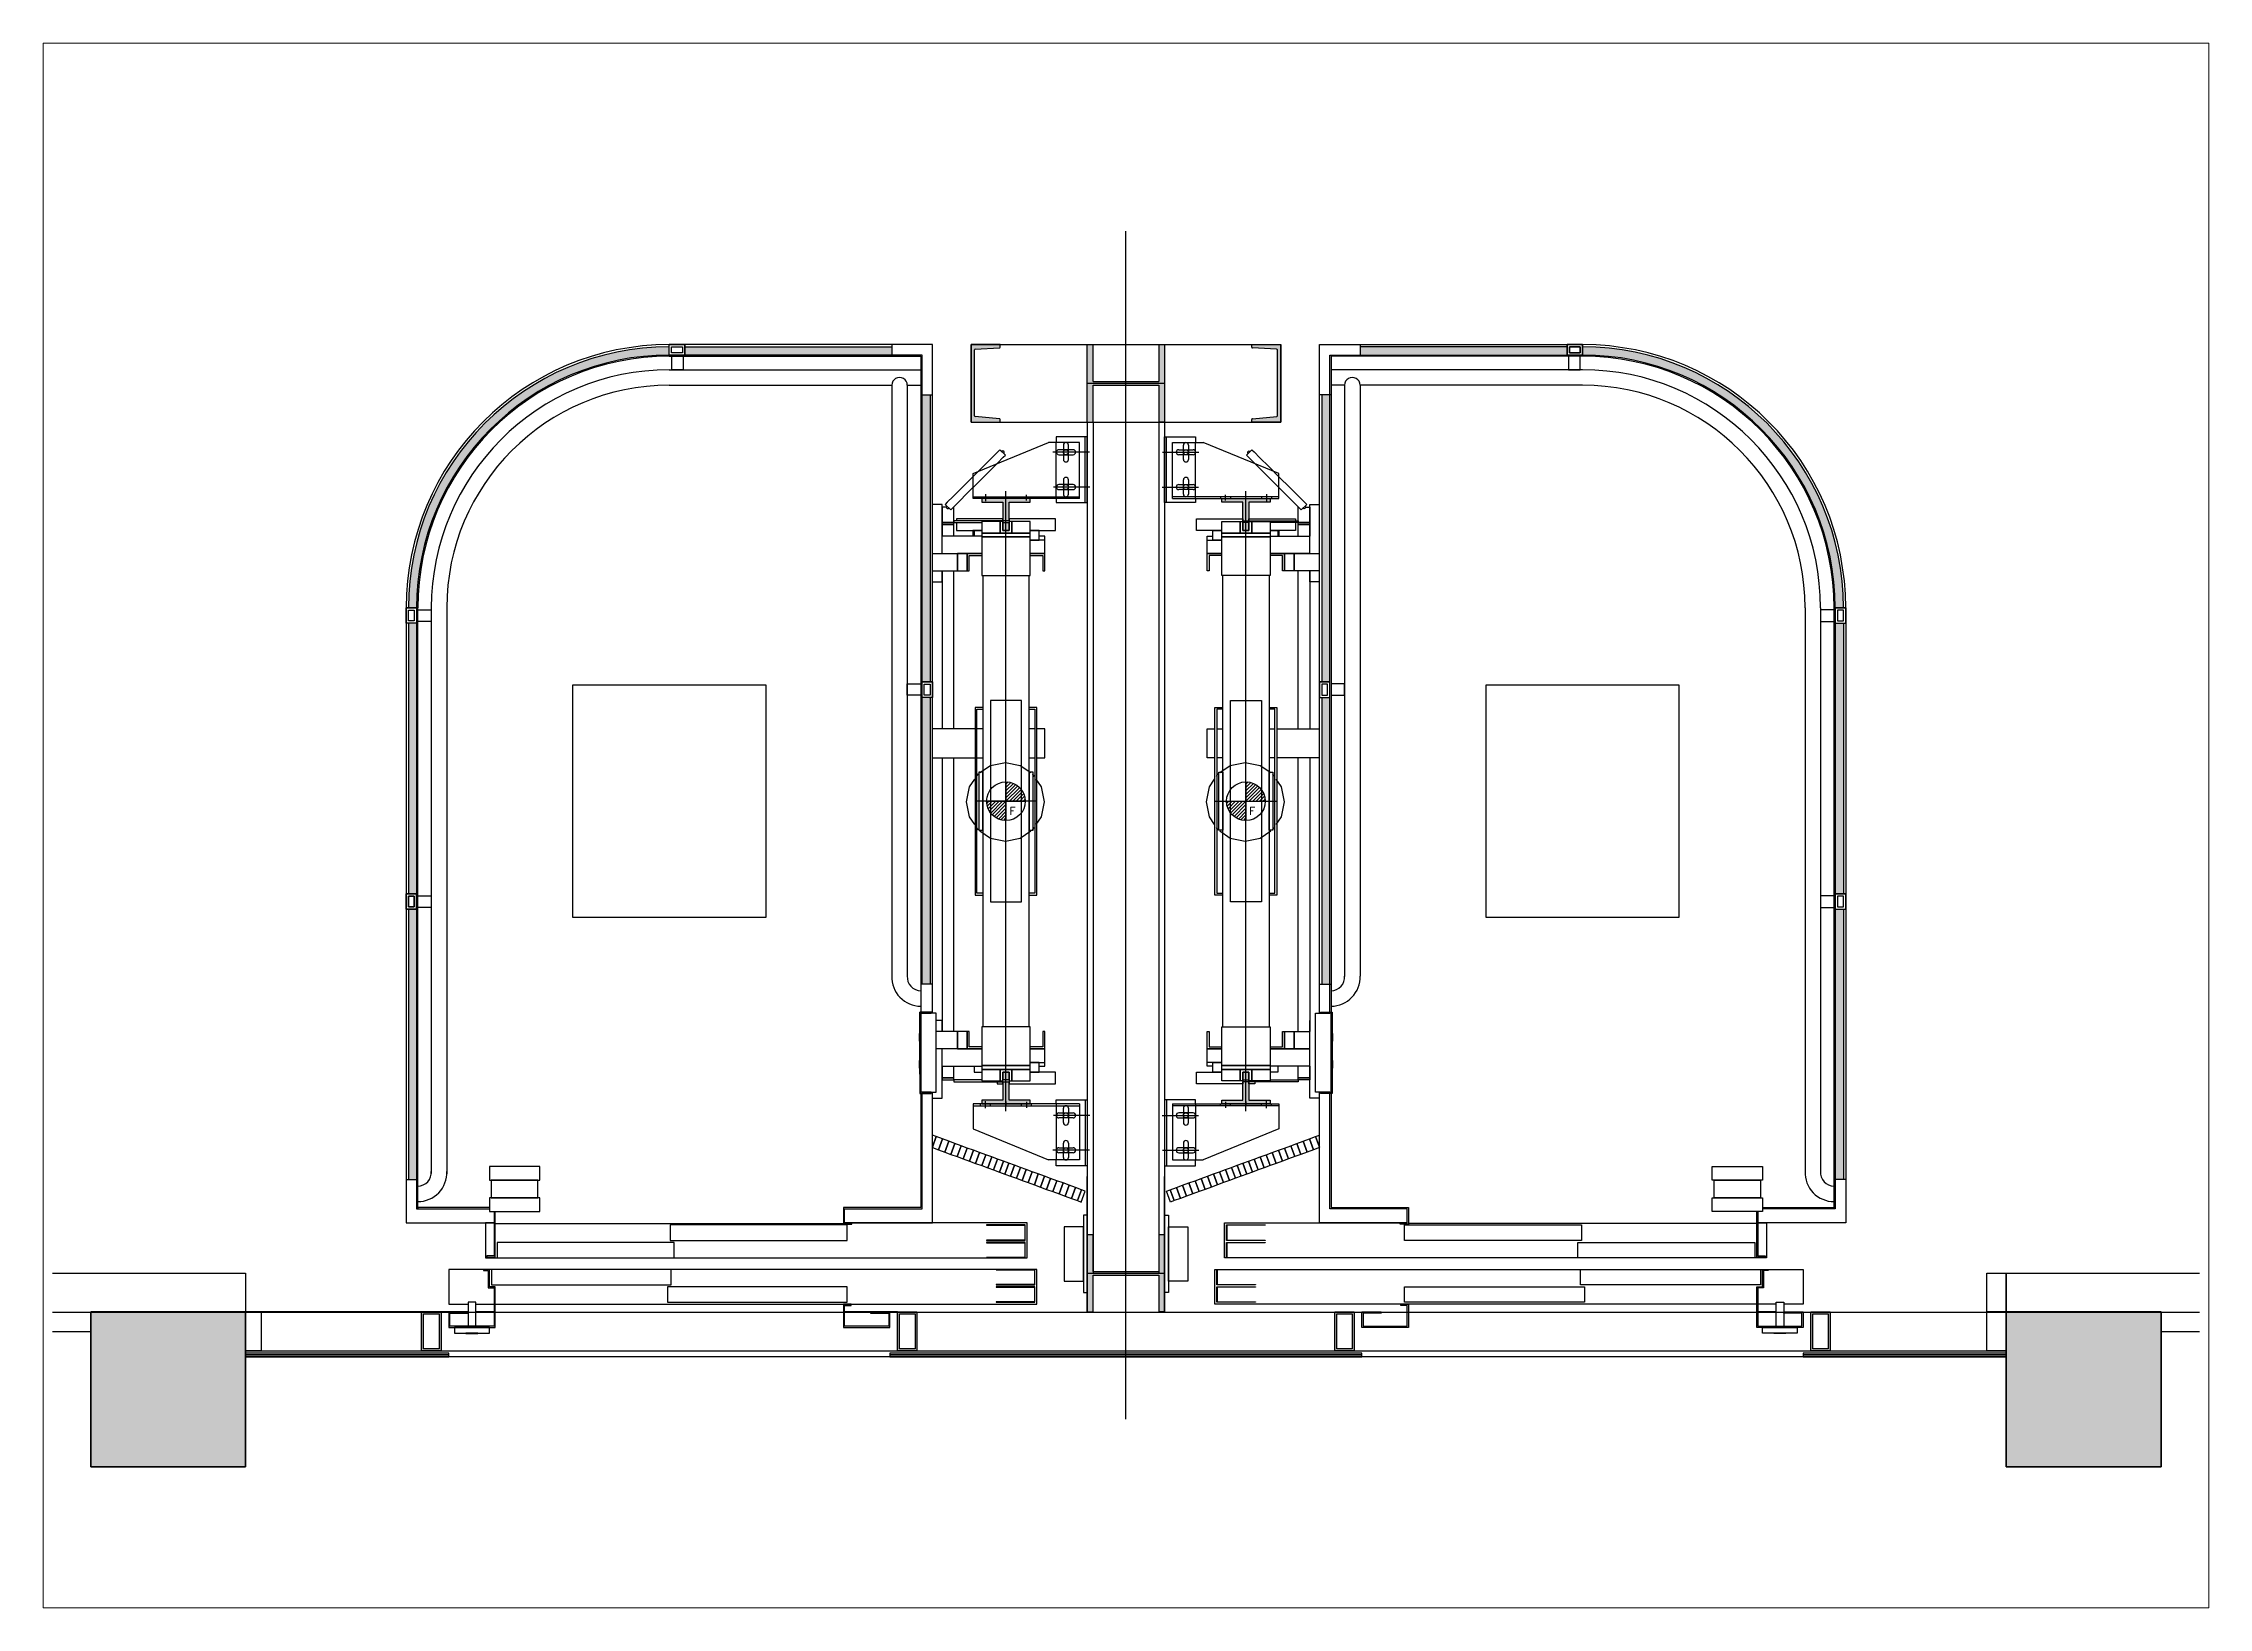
# Paper-space layout 'dwgmodels.com' of a CAD drawing. Header units: millimetres. Extents: x 0 to 257, y 5 to 190.
# The model-space entities are those that its viewports show. They can reach past a viewport. Long polylines and large blocks are cut down to what shows.
import ezdxf

# ---------------------------------------------------------------- set-up
doc = ezdxf.new("R2010")
doc.units = ezdxf.units.MM
doc.linetypes.add('ACAD_ISO04W100', pattern=[30, 24, -3, 0, -3])
for name, color, linetype in [('axes', 40, 'Continuous'), ('dwgmodels.com', 250, 'Continuous'), ('hatch', 7, 'Continuous'), ('WALL', 7, 'Continuous')]:
    doc.layers.add(name, color=color, linetype=linetype)
doc.styles.add('LD', font='romans.shx')

psp = doc.layouts.new('dwgmodels.com')

msp = doc.modelspace()

# ---------------------------------------------------------------- texts
at = {"color": 0, "style": 'LD'}
for p in [(5416.7, 3282.7), (6036.7, 3282.7)]:
    msp.add_text('F', height=20, dxfattribs=at).set_placement(p)

# ---------------------------------------------------------------- hatches: boundary and pattern name
for points in [[(4537.9, 4471), (4537.9, 4492.1, 0.414214), (3863.8, 3818), (3884.9, 3818, -0.414214)], [(5112.9, 4471), (5112.9, 4492.1), (4577.9, 4492.1), (4577.9, 4471)], [(6857.9, 4471), (6857.9, 4492.1), (6322.9, 4492.1), (6322.9, 4471)], [(7572, 3818, 0.414214), (6897.9, 4492.1), (6897.9, 4471, -0.414214), (7550.9, 3818)], [(5212, 3626.4), (5212, 4368), (5190.9, 4368), (5190.9, 3958), (5190.9, 3626.4)], [(6244.9, 3626.4), (6244.9, 3958), (6244.9, 4368), (6223.8, 4368), (6223.8, 3626.4)], [(3884.9, 3079), (3884.9, 3778), (3863.8, 3778), (3863.8, 3079)], [(7572, 3079), (7572, 3778), (7550.9, 3778), (7550.9, 3079)], [(5212, 2845), (5212, 3586.4), (5190.9, 3586.4), (5190.9, 2845)], [(6244.9, 2845), (6244.9, 3586.4), (6223.8, 3586.4), (6223.8, 2845)], [(3884.9, 2340), (3884.9, 3039), (3863.8, 3039), (3863.8, 2340)], [(7572, 2340), (7572, 3039), (7550.9, 3039), (7550.9, 2340)]]:
    msp.add_hatch(color=0).paths.add_polyline_path(points)
h = msp.add_hatch(color=0)
h.paths.add_polyline_path([(5392.9, 4491.6), (5392.9, 4498), (5317.9, 4498), (5317.9, 4298), (5392.9, 4298), (5392.9, 4304.4, 0.361597), (5391.2, 4306.5), (5328.3, 4312.3, -0.387672), (5326.4, 4314.4), (5326.4, 4484.2, -0.39905), (5328.4, 4486.3), (5391, 4489.5, 0.384042)])
h.paths.add_polyline_path([(6117.9, 4498), (6042.9, 4498), (6042.9, 4491.6, 0.384042), (6044.8, 4489.5), (6107.4, 4486.3, -0.39905), (6109.4, 4484.2), (6109.4, 4314.4, -0.387672), (6107.5, 4312.3), (6044.6, 4306.5, 0.361597), (6042.9, 4304.4), (6042.9, 4298), (6117.9, 4298)])
h = msp.add_hatch(color=0)
h.paths.add_polyline_path([(5632.9, 4393.5), (5802.9, 4393.5), (5802.9, 4298), (5817.9, 4298), (5817.9, 4398), (5617.9, 4398), (5617.9, 4298), (5632.9, 4298)])
h.paths.add_polyline_path([(5617.9, 4398), (5817.9, 4398), (5817.9, 4498), (5802.9, 4498), (5802.9, 4402.5), (5632.9, 4402.5), (5632.9, 4498), (5617.9, 4498)])
h = msp.add_hatch(color=0)
h.paths.add_polyline_path([(5407.9, 4100), (5345.4, 4100), (5345.4, 4091), (5399.9, 4091), (5399.9, 4043), (5407.9, 4043)])
h.paths.add_polyline_path([(5470.4, 4100), (5407.9, 4100), (5407.9, 4093.9), (5407.9, 4043), (5415.9, 4043), (5415.9, 4091), (5470.4, 4091)])
h.paths.add_polyline_path([(5407.9, 4043), (5399.9, 4043), (5399.9, 4038), (5407.9, 4038)])
h.paths.add_polyline_path([(5415.9, 4041), (5415.9, 4043), (5407.9, 4043), (5407.9, 4038), (5415.9, 4038)])
h.paths.add_polyline_path([(5415.9, 4038), (5407.9, 4038), (5407.9, 4018), (5415.9, 4018)])
h.paths.add_polyline_path([(5407.9, 4038), (5399.9, 4038), (5399.9, 4018), (5407.9, 4018)])
h = msp.add_hatch(color=0)
h.paths.add_polyline_path([(6027.9, 4100), (5965.4, 4100), (5965.4, 4091), (6019.9, 4091), (6019.9, 4043), (6027.9, 4043)])
h.paths.add_polyline_path([(6027.9, 4100), (6027.9, 4093.9), (6027.9, 4043), (6035.9, 4043), (6035.9, 4091), (6090.4, 4091), (6090.4, 4100)])
h.paths.add_polyline_path([(6027.9, 4043), (6019.9, 4043), (6019.9, 4041), (6019.9, 4038), (6027.9, 4038)])
h.paths.add_polyline_path([(6035.9, 4041), (6035.9, 4043), (6027.9, 4043), (6027.9, 4038), (6035.9, 4038)])
h.paths.add_polyline_path([(6035.9, 4038), (6027.9, 4038), (6027.9, 4018), (6035.9, 4018)])
h.paths.add_polyline_path([(6027.9, 4038), (6019.9, 4038), (6019.9, 4018), (6027.9, 4018)])
h = msp.add_hatch(color=0)
h.paths.add_polyline_path([(5415.9, 2593), (5407.9, 2593), (5407.9, 2536), (5470.4, 2536), (5470.4, 2545), (5415.9, 2545)])
h.paths.add_polyline_path([(5407.9, 2593), (5399.9, 2593), (5399.9, 2545), (5345.4, 2545), (5345.4, 2536), (5407.9, 2536), (5407.9, 2542.2)])
h.paths.add_polyline_path([(5407.9, 2598), (5399.9, 2598), (5399.9, 2593), (5407.9, 2593)])
h.paths.add_polyline_path([(5415.9, 2598), (5407.9, 2598), (5407.9, 2593), (5415.9, 2593), (5415.9, 2595)])
h.paths.add_polyline_path([(5415.9, 2618), (5407.9, 2618), (5407.9, 2598), (5415.9, 2598)])
h.paths.add_polyline_path([(5407.9, 2618), (5399.9, 2618), (5399.9, 2598), (5407.9, 2598)])
h = msp.add_hatch(color=0)
h.paths.add_polyline_path([(6035.9, 2618), (6027.9, 2618), (6027.9, 2598), (6035.9, 2598)])
h.paths.add_polyline_path([(6027.9, 2618), (6019.9, 2618), (6019.9, 2598), (6027.9, 2598)])
h.paths.add_polyline_path([(6027.9, 2598), (6019.9, 2598), (6019.9, 2595), (6019.9, 2593), (6027.9, 2593)])
h.paths.add_polyline_path([(6035.9, 2595), (6035.9, 2598), (6027.9, 2598), (6027.9, 2593), (6035.9, 2593)])
h.paths.add_polyline_path([(6027.9, 2593), (6019.9, 2593), (6019.9, 2545), (5965.4, 2545), (5965.4, 2536), (6027.9, 2536), (6027.9, 2542.2)])
h.paths.add_polyline_path([(6035.9, 2593), (6027.9, 2593), (6027.9, 2536), (6090.4, 2536), (6090.4, 2545), (6035.9, 2545)])
h = msp.add_hatch(color=0)
h.paths.add_polyline_path([(5632.9, 2093.5), (5802.9, 2093.5), (5802.9, 1998), (5817.9, 1998), (5817.9, 2098), (5617.9, 2098), (5617.9, 1998), (5632.9, 1998)])
h.paths.add_polyline_path([(5617.9, 2098), (5817.9, 2098), (5817.9, 2198), (5802.9, 2198), (5802.9, 2102.5), (5632.9, 2102.5), (5632.9, 2198), (5617.9, 2198)])
h = msp.add_hatch(color=0)
h.paths.add_polyline_path([(3947.9, 1998), (3897.9, 1998), (3897.9, 1898), (3947.9, 1898)])
h.paths.add_polyline_path([(3902.9, 1993), (3942.9, 1993), (3942.9, 1903), (3902.9, 1903)], flags=16)
h = msp.add_hatch(color=0)
h.paths.add_polyline_path([(5177.9, 1998), (5127.9, 1998), (5127.9, 1898), (5177.9, 1898)])
h.paths.add_polyline_path([(5132.9, 1993), (5172.9, 1993), (5172.9, 1903), (5132.9, 1903)], flags=16)
h = msp.add_hatch(color=0)
h.paths.add_polyline_path([(6307.9, 1998), (6257.9, 1998), (6257.9, 1898), (6307.9, 1898)])
h.paths.add_polyline_path([(6262.9, 1993), (6302.9, 1993), (6302.9, 1903), (6262.9, 1903)], flags=16)
h = msp.add_hatch(color=0)
h.paths.add_polyline_path([(7537.9, 1998), (7487.9, 1998), (7487.9, 1898), (7537.9, 1898)])
h.paths.add_polyline_path([(7492.9, 1993), (7532.9, 1993), (7532.9, 1903), (7492.9, 1903)], flags=16)
at = {"layer": 'hatch', "linetype": 'Continuous', "lineweight": 20}
for points in [[(3443.1, 1597.5), (3043.1, 1597.5), (3043.1, 1997.5), (3443.1, 1997.5)], [(7993.1, 1597.5), (7993.1, 1997.5), (8393.1, 1997.5), (8393.1, 1597.5)]]:
    msp.add_hatch(color=254, dxfattribs=at).paths.add_polyline_path(points)

# ---------------------------------------------------------------- linework, layer by layer
at = {"color": 0}
for p, q in [((5217.9, 4498), (4537.9, 4498)), ((4537.9, 4471), (4537.9, 4498)), ((4537.9, 4498), (4577.9, 4498)), ((4537.9, 4471), (4537.9, 4498)), ((4543.9, 4492), (4571.9, 4492)), ((4543.9, 4477), (4543.9, 4492)), ((4571.9, 4477), (4543.9, 4477)), ((4571.9, 4492), (4571.9, 4477)), ((4577.9, 4471), (4577.9, 4498)), ((4577.9, 4498), (4577.9, 4471)), ((4577.9, 4492.1), (5112.9, 4492.1)), ((5112.9, 4498), (5112.9, 4468)), ((5217.9, 3958), (5217.9, 4498)), ((5317.9, 4498), (6117.9, 4498)), ((5317.9, 4298), (5317.9, 4498)), ((5392.9, 4498), (5317.9, 4498)), ((5317.9, 4498), (5317.9, 4298)), ((5326.4, 4314.4), (5326.4, 4484.2)), ((5328.4, 4486.3), (5390.8, 4489.5)), ((5392.9, 4491.6), (5392.9, 4498)), ((5617.9, 4498), (5632.9, 4498)), ((5617.9, 4298), (5617.9, 4498)), ((5632.9, 4402.5), (5632.9, 4498)), ((5802.9, 4498), (5802.9, 4402.5)), ((5802.9, 4498), (5817.9, 4498)), ((5817.9, 4498), (5817.9, 4298)), ((6042.9, 4491.6), (6042.9, 4498)), ((6042.9, 4498), (6117.9, 4498)), ((6107.4, 4486.3), (6045, 4489.5)), ((6109.4, 4314.4), (6109.4, 4484.2)), ((6117.9, 4298), (6117.9, 4498)), ((6117.9, 4498), (6117.9, 4298)), ((6217.9, 3913), (6217.9, 4498)), ((6217.9, 4498), (6897.9, 4498)), ((6322.9, 4498), (6322.9, 4471)), ((6857.9, 4492.1), (6322.9, 4492.1)), ((6857.9, 4471), (6857.9, 4498)), ((6897.9, 4498), (6857.9, 4498)), ((6857.9, 4498), (6857.9, 4471)), ((6857.9, 4498), (6897.9, 4498)), ((6857.9, 4471), (6857.9, 4498)), ((6891.9, 4492), (6863.9, 4492)), ((6863.9, 4492), (6863.9, 4477)), ((6863.9, 4492), (6891.9, 4492)), ((6863.9, 4477), (6863.9, 4492)), ((6863.9, 4477), (6891.9, 4477)), ((6891.9, 4477), (6863.9, 4477)), ((6891.9, 4477), (6891.9, 4492)), ((6891.9, 4492), (6891.9, 4477)), ((6897.9, 4471), (6897.9, 4498)), ((6897.9, 4471), (6897.9, 4498)), ((6897.9, 4498), (6897.9, 4471)), ((5190.9, 4471), (4537.9, 4471)), ((4577.9, 4471), (4537.9, 4471)), ((4537.9, 4468), (5187.9, 4468)), ((4537.9, 4433), (5187.9, 4433)), ((4544.1, 4468), (4574.1, 4468)), ((4544.1, 4433), (4544.1, 4468)), ((4574.1, 4433), (4544.1, 4433)), ((4574.1, 4468), (4574.1, 4433)), ((5187.9, 4468), (5187.9, 3958)), ((5190.9, 3958), (5190.9, 4471)), ((6244.9, 3913), (6244.9, 4471)), ((6244.9, 4471), (6897.9, 4471)), ((6247.9, 4468), (6247.9, 3913)), ((6897.9, 4468), (6247.9, 4468)), ((6897.9, 4433), (6247.9, 4433)), ((6857.9, 4471), (6897.9, 4471)), ((6897.9, 4471), (6857.9, 4471)), ((6891.8, 4468), (6861.8, 4468)), ((6861.8, 4468), (6861.8, 4433)), ((6861.8, 4433), (6891.8, 4433)), ((6891.8, 4433), (6891.8, 4468)), ((4537.9, 4393), (5112.9, 4393)), ((5112.9, 4393), (5112.9, 2866.3)), ((5152.9, 4393), (5187.9, 4393)), ((5152.9, 4393), (5152.9, 2865.4)), ((5187.9, 4368), (5217.9, 4368)), ((5212, 4368), (5212, 3626.4)), ((5617.9, 4398), (5817.9, 4398)), ((5632.9, 4402.5), (5802.9, 4402.5)), ((5632.9, 4393.5), (5802.9, 4393.5)), ((5632.9, 4298), (5632.9, 4393.5)), ((5802.9, 4393.5), (5802.9, 4298)), ((6247.9, 4368), (6217.9, 4368)), ((6223.8, 4368), (6223.8, 3626.4)), ((6282.9, 4393), (6247.9, 4393)), ((6282.9, 4393), (6282.9, 2865.4)), ((6897.9, 4393), (6322.9, 4393)), ((6322.9, 4393), (6322.9, 2866.3)), ((5390.8, 4306.5), (5328.3, 4312.3)), ((6045, 4306.5), (6107.5, 4312.3)), ((5317.9, 4298), (6117.9, 4298)), ((5317.9, 4298), (5392.9, 4298)), ((5392.9, 4298), (5392.9, 4304.4)), ((5617.9, 4260), (5537.9, 4260)), ((5537.9, 4260), (5537.9, 4245)), ((5612.9, 4090), (5612.9, 4260)), ((5617.9, 4298), (5617.9, 1998)), ((5617.9, 4298), (5632.9, 4298)), ((5617.9, 4090), (5617.9, 4260)), ((5632.9, 4298), (5632.9, 2098)), ((5802.9, 4298), (5802.9, 2098)), ((5817.9, 4298), (5802.9, 4298)), ((5817.9, 4298), (5817.9, 1998)), ((5817.9, 4260), (5897.9, 4260)), ((5817.9, 4090), (5817.9, 4260)), ((5822.9, 4090), (5822.9, 4260)), ((5897.9, 4260), (5897.9, 4245)), ((6042.9, 4298), (6042.9, 4304.4)), ((6117.9, 4298), (6042.9, 4298)), ((5322.9, 4165), (5517.9, 4245)), ((5371.5, 4205.8), (5348.6, 4182.9)), ((5386.9, 4221.1), (5371.5, 4205.8)), ((5385.7, 4191.7), (5401, 4207)), ((5392.3, 4226.5), (5386.9, 4221.1)), ((5406.4, 4212.4), (5392.3, 4226.5)), ((5397.8, 4223.1), (5396.5, 4222.3)), ((5399.3, 4223.5), (5397.8, 4223.1)), ((5400.9, 4223.1), (5399.3, 4223.5)), ((5402.2, 4222.3), (5400.9, 4223.1)), ((5401, 4207), (5406.4, 4212.4)), ((5403, 4221), (5402.2, 4222.3)), ((5402.2, 4216.6), (5403, 4217.9)), ((5403.3, 4219.5), (5403, 4221)), ((5403, 4217.9), (5403.3, 4219.5)), ((5597.9, 4245), (5517.9, 4245)), ((5537.9, 4100), (5537.9, 4245)), ((5581.4, 4226.5), (5544.4, 4226.5)), ((5544.4, 4213.5), (5581.4, 4213.5)), ((5556.4, 4238.5), (5556.4, 4201.5)), ((5569.4, 4201.5), (5569.4, 4238.5)), ((5597.9, 4100), (5597.9, 4245)), ((5837.9, 4100), (5837.9, 4245)), ((5837.9, 4245), (5917.9, 4245)), ((5854.4, 4226.5), (5891.4, 4226.5)), ((5891.4, 4213.5), (5854.4, 4213.5)), ((5866.4, 4201.5), (5866.4, 4238.5)), ((5879.4, 4238.5), (5879.4, 4201.5)), ((5897.9, 4100), (5897.9, 4245)), ((6112.9, 4165), (5917.9, 4245)), ((6029.4, 4212.4), (6043.6, 4226.5)), ((6034.8, 4207), (6029.4, 4212.4)), ((6032.5, 4219.5), (6032.8, 4221)), ((6032.8, 4217.9), (6032.5, 4219.5)), ((6032.8, 4221), (6033.7, 4222.3)), ((6033.7, 4216.6), (6032.8, 4217.9)), ((6033.7, 4222.3), (6034.9, 4223.1)), ((6050.1, 4191.7), (6034.8, 4207)), ((6034.9, 4223.1), (6036.5, 4223.5)), ((6036.5, 4223.5), (6038, 4223.1)), ((6038, 4223.1), (6039.3, 4222.3)), ((6043.6, 4226.5), (6048.9, 4221.1)), ((6048.9, 4221.1), (6064.3, 4205.8)), ((6064.3, 4205.8), (6087.2, 4182.9)), ((5321.5, 4155.8), (5294.5, 4128.8)), ((5308.6, 4114.6), (5335.7, 4141.7)), ((5348.6, 4182.9), (5321.5, 4155.8)), ((5322.9, 4100), (5322.9, 4165)), ((5335.7, 4141.7), (5362.7, 4168.7)), ((5362.7, 4168.7), (5385.7, 4191.7)), ((5556.4, 4148.5), (5556.4, 4111.5)), ((5569.4, 4111.5), (5569.4, 4148.5)), ((5866.4, 4111.5), (5866.4, 4148.5)), ((5879.4, 4148.5), (5879.4, 4111.5)), ((6073.1, 4168.7), (6050.1, 4191.7)), ((6100.1, 4141.7), (6073.1, 4168.7)), ((6087.2, 4182.9), (6114.3, 4155.8)), ((6127.2, 4114.6), (6100.1, 4141.7)), ((6112.9, 4100), (6112.9, 4165)), ((6114.3, 4155.8), (6141.3, 4128.8)), ((5242.9, 4085), (5217.9, 4085)), ((5242.9, 3958), (5242.9, 4085)), ((5256.2, 4090.5), (5250.8, 4085.1)), ((5250.8, 4085.1), (5265, 4071)), ((5271.5, 4105.8), (5256.2, 4090.5)), ((5270.4, 4076.3), (5285.7, 4091.7)), ((5294.5, 4128.8), (5271.5, 4105.8)), ((5285.7, 4091.7), (5308.6, 4114.6)), ((5322.9, 4105), (5597.9, 4105)), ((5597.9, 4100), (5322.9, 4100)), ((5342.1, 4105), (5342.1, 4100)), ((5470.4, 4100), (5345.4, 4100)), ((5345.4, 4100), (5345.4, 4091)), ((5345.4, 4091), (5399.9, 4091)), ((5367.7, 4105), (5367.7, 4100)), ((5399.9, 4091), (5399.9, 4043)), ((5407.9, 4093.9), (5407.9, 4106.2)), ((5415.9, 4043), (5415.9, 4091)), ((5415.9, 4091), (5470.4, 4091)), ((5448.1, 4105), (5448.1, 4100)), ((5470.4, 4091), (5470.4, 4100)), ((5473.7, 4105), (5473.7, 4100)), ((5537.9, 4100), (5537.9, 4090)), ((5537.9, 4090), (5617.9, 4090)), ((5581.4, 4136.5), (5544.4, 4136.5)), ((5544.4, 4123.5), (5581.4, 4123.5)), ((5897.9, 4090), (5817.9, 4090)), ((6112.9, 4105), (5837.9, 4105)), ((5837.9, 4100), (6112.9, 4100)), ((5854.4, 4136.5), (5891.4, 4136.5)), ((5891.4, 4123.5), (5854.4, 4123.5)), ((5897.9, 4100), (5897.9, 4090)), ((5962.1, 4105), (5962.1, 4100)), ((5965.4, 4100), (6090.4, 4100)), ((5965.4, 4091), (5965.4, 4100)), ((6019.9, 4091), (5965.4, 4091)), ((5987.7, 4105), (5987.7, 4100)), ((6019.9, 4043), (6019.9, 4091)), ((6027.9, 4093.9), (6027.9, 4106.2)), ((6035.9, 4091), (6035.9, 4043)), ((6090.4, 4091), (6035.9, 4091)), ((6068.1, 4105), (6068.1, 4100)), ((6090.4, 4100), (6090.4, 4091)), ((6093.7, 4105), (6093.7, 4100)), ((6150.1, 4091.7), (6127.2, 4114.6)), ((6141.3, 4128.8), (6164.3, 4105.8)), ((6165.4, 4076.3), (6150.1, 4091.7)), ((6164.3, 4105.8), (6179.6, 4090.5)), ((6185, 4085.1), (6170.8, 4071)), ((6179.6, 4090.5), (6185, 4085.1)), ((6192.9, 3958), (6192.9, 4085)), ((6192.9, 4085), (6217.9, 4085)), ((5244, 4078), (5242.9, 4078)), ((5242.9, 4078), (5242.9, 4038)), ((5272.9, 4038), (5242.9, 4038)), ((5242.9, 4038), (5242.9, 4033)), ((5242.9, 4038), (5244, 4038)), ((5242.9, 4033), (5272.9, 4033)), ((5244, 4033), (5242.9, 4033)), ((5242.9, 4033), (5242.9, 4003)), ((5247.3, 4078), (5244, 4078)), ((5244, 4038), (5247.3, 4038)), ((5247.3, 4033), (5244, 4033)), ((5252.2, 4078), (5247.3, 4078)), ((5247.3, 4038), (5252.2, 4038)), ((5252.2, 4033), (5247.3, 4033)), ((5253.9, 4078), (5252.2, 4078)), ((5252.2, 4038), (5257.9, 4038)), ((5257.9, 4033), (5252.2, 4033)), ((5254.2, 4079.6), (5253.9, 4078)), ((5253.9, 4078), (5254.2, 4076.5)), ((5255.1, 4080.9), (5254.2, 4079.6)), ((5254.2, 4076.5), (5255.1, 4075.2)), ((5255.1, 4075.2), (5256.4, 4074.3)), ((5256.4, 4074.3), (5257.9, 4074)), ((5257.9, 4074), (5259.4, 4074.3)), ((5257.9, 4038), (5263.6, 4038)), ((5263.6, 4033), (5257.9, 4033)), ((5259.4, 4074.3), (5260.7, 4075.2)), ((5263.6, 4038), (5268.5, 4038)), ((5268.5, 4033), (5263.6, 4033)), ((5265, 4071), (5270.4, 4076.3)), ((5268.5, 4038), (5271.8, 4038)), ((5271.8, 4033), (5268.5, 4033)), ((5271.8, 4038), (5272.9, 4038)), ((5272.9, 4033), (5271.8, 4033)), ((5272.9, 4078), (5272, 4078)), ((5272.9, 4038), (5272.9, 4078)), ((5272.9, 4043), (5272.9, 4038)), ((5415.9, 4043), (5272.9, 4043)), ((5272.9, 4033), (5272.9, 4038)), ((5272.9, 4038), (5345.4, 4038)), ((5272.9, 4003), (5272.9, 4033)), ((5284.5, 4048), (5279.9, 4048)), ((5279.9, 4048), (5279.9, 4043)), ((5279.9, 4038), (5279.9, 4018)), ((5297.5, 4048), (5284.5, 4048)), ((5316.9, 4048), (5297.5, 4048)), ((5339.9, 4048), (5316.9, 4048)), ((5362.9, 4048), (5339.9, 4048)), ((5345.4, 4041), (5345.4, 4011)), ((5392.9, 4041), (5345.4, 4041)), ((5382.3, 4048), (5362.9, 4048)), ((5395.3, 4048), (5382.3, 4048)), ((5399.9, 4041), (5392.9, 4041)), ((5392.9, 4041), (5392.9, 4011)), ((5392.9, 4011), (5392.9, 4041)), ((5399.9, 4048), (5395.3, 4048)), ((5399.9, 4043), (5399.9, 4048)), ((5399.9, 4043), (5399.9, 4038)), ((5399.9, 4018), (5399.9, 4041)), ((5399.9, 4038), (5399.9, 4018)), ((5399.9, 4038), (5415.9, 4038)), ((5420.5, 4048), (5415.9, 4048)), ((5415.9, 4048), (5415.9, 4041)), ((5422.9, 4041), (5415.9, 4041)), ((5415.9, 4041), (5415.9, 4018)), ((5415.9, 4018), (5415.9, 4038)), ((5433.5, 4048), (5420.5, 4048)), ((5422.9, 4011), (5422.9, 4041)), ((5422.9, 4041), (5422.9, 4011)), ((5470.4, 4041), (5422.9, 4041)), ((5452.9, 4048), (5433.5, 4048)), ((5475.9, 4048), (5452.9, 4048)), ((5470.4, 4011), (5470.4, 4041)), ((5498.9, 4048), (5475.9, 4048)), ((5518.3, 4048), (5498.9, 4048)), ((5531.3, 4048), (5518.3, 4048)), ((5535.9, 4048), (5531.3, 4048)), ((5535.9, 4018), (5535.9, 4048)), ((5899.9, 4018), (5899.9, 4048)), ((5899.9, 4048), (5904.5, 4048)), ((5904.5, 4048), (5917.5, 4048)), ((5917.5, 4048), (5936.9, 4048)), ((5936.9, 4048), (5959.9, 4048)), ((5959.9, 4048), (5982.9, 4048)), ((5965.4, 4011), (5965.4, 4041)), ((5965.4, 4041), (6012.9, 4041)), ((5982.9, 4048), (6002.3, 4048)), ((6002.3, 4048), (6015.3, 4048)), ((6012.9, 4041), (6019.9, 4041)), ((6012.9, 4011), (6012.9, 4041)), ((6012.9, 4041), (6012.9, 4011)), ((6015.3, 4048), (6019.9, 4048)), ((6019.9, 4048), (6019.9, 4041)), ((6019.9, 4043), (6162.9, 4043)), ((6019.9, 4041), (6019.9, 4018)), ((6019.9, 4018), (6019.9, 4038)), ((6035.9, 4038), (6019.9, 4038)), ((6035.9, 4043), (6035.9, 4048)), ((6035.9, 4048), (6040.5, 4048)), ((6035.9, 4043), (6035.9, 4041)), ((6035.9, 4041), (6042.9, 4041)), ((6035.9, 4018), (6035.9, 4041)), ((6035.9, 4038), (6035.9, 4018)), ((6040.5, 4048), (6053.5, 4048)), ((6042.9, 4041), (6042.9, 4011)), ((6042.9, 4011), (6042.9, 4041)), ((6042.9, 4041), (6090.4, 4041)), ((6053.5, 4048), (6072.9, 4048)), ((6072.9, 4048), (6095.9, 4048)), ((6090.4, 4041), (6090.4, 4011)), ((6162.9, 4038), (6090.4, 4038)), ((6095.9, 4048), (6118.9, 4048)), ((6118.9, 4048), (6138.3, 4048)), ((6138.3, 4048), (6151.3, 4048)), ((6151.3, 4048), (6155.9, 4048)), ((6155.9, 4048), (6155.9, 4043)), ((6155.9, 4038), (6155.9, 4018)), ((6162.9, 4078), (6163.8, 4078)), ((6162.9, 4038), (6162.9, 4078)), ((6162.9, 4043), (6162.9, 4038)), ((6162.9, 4033), (6162.9, 4038)), ((6162.9, 4038), (6192.9, 4038)), ((6164, 4038), (6162.9, 4038)), ((6192.9, 4033), (6162.9, 4033)), ((6162.9, 4003), (6162.9, 4033)), ((6162.9, 4033), (6164, 4033)), ((6167.3, 4038), (6164, 4038)), ((6164, 4033), (6167.3, 4033)), ((6170.8, 4071), (6165.4, 4076.3)), ((6172.2, 4038), (6167.3, 4038)), ((6167.3, 4033), (6172.2, 4033)), ((6177.9, 4038), (6172.2, 4038)), ((6172.2, 4033), (6177.9, 4033)), ((6176.4, 4074.3), (6175.1, 4075.2)), ((6177.9, 4074), (6176.4, 4074.3)), ((6179.4, 4074.3), (6177.9, 4074)), ((6183.6, 4038), (6177.9, 4038)), ((6177.9, 4033), (6183.6, 4033)), ((6180.7, 4075.2), (6179.4, 4074.3)), ((6180.7, 4080.9), (6181.6, 4079.6)), ((6181.6, 4076.5), (6180.7, 4075.2)), ((6181.6, 4079.6), (6181.9, 4078)), ((6181.9, 4078), (6181.6, 4076.5)), ((6181.9, 4078), (6183.6, 4078)), ((6183.6, 4078), (6188.5, 4078)), ((6188.5, 4038), (6183.6, 4038)), ((6183.6, 4033), (6188.5, 4033)), ((6188.5, 4078), (6191.8, 4078)), ((6191.8, 4038), (6188.5, 4038)), ((6188.5, 4033), (6191.8, 4033)), ((6191.8, 4078), (6192.9, 4078)), ((6192.9, 4038), (6191.8, 4038)), ((6191.8, 4033), (6192.9, 4033)), ((6192.9, 4078), (6192.9, 4038)), ((6192.9, 4038), (6192.9, 4033)), ((6192.9, 4033), (6192.9, 4003)), ((5345.4, 4003), (5242.9, 4003)), ((5279.9, 4018), (5284.5, 4018)), ((5284.5, 4018), (5297.5, 4018)), ((5297.5, 4018), (5316.9, 4018)), ((5316.9, 4018), (5339.9, 4018)), ((5324.5, 4018), (5322.4, 4018)), ((5322.4, 4018), (5322.4, 4003)), ((5325.4, 4018), (5324.5, 4018)), ((5345.4, 4018), (5325.4, 4018)), ((5325.4, 4018), (5325.4, 4003)), ((5339.9, 4018), (5345.4, 4018)), ((5345.4, 4011), (5392.9, 4011)), ((5345.4, 4011), (5345.4, 4001)), ((5470.4, 4011), (5345.4, 4011)), ((5345.4, 4001), (5470.4, 4001)), ((5470.4, 4001), (5345.4, 4001)), ((5345.4, 4001), (5345.4, 3901)), ((5392.9, 4011), (5422.9, 4011)), ((5399.9, 4018), (5415.9, 4018)), ((5415.9, 4018), (5399.9, 4018)), ((5422.9, 4011), (5470.4, 4011)), ((5476.4, 4018), (5470.4, 4018)), ((5470.4, 4018), (5475.9, 4018)), ((5470.4, 4001), (5470.4, 4011)), ((5470.4, 3901), (5470.4, 4001)), ((5507.9, 3993), (5470.4, 3993)), ((5470.4, 3993), (5476.4, 3993)), ((5475.9, 4018), (5498.9, 4018)), ((5485.3, 4018), (5476.4, 4018)), ((5476.4, 3993), (5485.3, 3993)), ((5491.3, 4018), (5485.3, 4018)), ((5485.3, 3993), (5491.3, 3993)), ((5493.4, 4018), (5491.3, 4018)), ((5491.3, 3993), (5493.4, 3993)), ((5493.4, 3993), (5493.4, 4018)), ((5507.9, 4003), (5493.4, 4003)), ((5498.9, 4018), (5518.3, 4018)), ((5507.9, 3993), (5507.9, 4003)), ((5507.9, 3958), (5507.9, 3993)), ((5518.3, 4018), (5531.3, 4018)), ((5531.3, 4018), (5535.9, 4018)), ((5904.5, 4018), (5899.9, 4018)), ((5917.5, 4018), (5904.5, 4018)), ((5936.9, 4018), (5917.5, 4018)), ((5927.9, 3993), (5927.9, 4003)), ((5927.9, 4003), (5942.4, 4003)), ((5927.9, 3958), (5927.9, 3993)), ((5927.9, 3993), (5965.4, 3993)), ((5959.9, 4018), (5936.9, 4018)), ((5942.4, 3993), (5942.4, 4018)), ((5942.4, 4018), (5944.5, 4018)), ((5944.5, 3993), (5942.4, 3993)), ((5944.5, 4018), (5950.5, 4018)), ((5950.5, 3993), (5944.5, 3993)), ((5950.5, 4018), (5959.4, 4018)), ((5959.4, 3993), (5950.5, 3993)), ((5959.4, 4018), (5965.4, 4018)), ((5965.4, 3993), (5959.4, 3993)), ((5965.4, 4018), (5959.9, 4018)), ((6012.9, 4011), (5965.4, 4011)), ((5965.4, 4001), (5965.4, 4011)), ((5965.4, 4011), (6090.4, 4011)), ((6090.4, 4001), (5965.4, 4001)), ((5965.4, 3901), (5965.4, 4001)), ((5965.4, 4001), (6090.4, 4001)), ((6042.9, 4011), (6012.9, 4011)), ((6035.9, 4018), (6019.9, 4018)), ((6019.9, 4018), (6035.9, 4018)), ((6090.4, 4011), (6042.9, 4011)), ((6095.9, 4018), (6090.4, 4018)), ((6090.4, 4018), (6110.4, 4018)), ((6090.4, 4011), (6090.4, 4001)), ((6090.4, 4003), (6192.9, 4003)), ((6090.4, 4001), (6090.4, 3901)), ((6118.9, 4018), (6095.9, 4018)), ((6110.4, 4018), (6111.3, 4018)), ((6110.4, 4018), (6110.4, 4003)), ((6111.3, 4018), (6113.4, 4018)), ((6113.4, 4018), (6113.4, 4003)), ((6138.3, 4018), (6118.9, 4018)), ((6151.3, 4018), (6138.3, 4018)), ((6155.9, 4018), (6151.3, 4018)), ((5187.9, 3958), (5187.9, 2578)), ((5190.9, 2845), (5190.9, 3958)), ((5217.9, 3958), (5345.4, 3958)), ((5217.9, 2770), (5217.9, 3958)), ((5307.9, 3958), (5282.9, 3958)), ((5282.9, 3958), (5282.9, 3913)), ((5282.9, 3913), (5282.9, 3958)), ((5307.9, 3958), (5307.9, 3913)), ((5345.4, 3958), (5307.9, 3958)), ((5307.9, 3913), (5307.9, 3958)), ((5312.9, 3913), (5312.9, 3953)), ((5312.9, 3953), (5345.4, 3953)), ((5507.9, 3958), (5470.4, 3958)), ((5470.4, 3958), (5507.9, 3958)), ((5470.4, 3953), (5502.9, 3953)), ((5502.9, 3953), (5502.9, 3913)), ((5507.9, 3913), (5507.9, 3958)), ((5927.9, 3958), (5965.4, 3958)), ((5927.9, 3913), (5927.9, 3958)), ((5965.4, 3958), (5927.9, 3958)), ((5965.4, 3953), (5932.9, 3953)), ((5932.9, 3953), (5932.9, 3913)), ((6090.4, 3958), (6127.9, 3958)), ((6192.9, 3958), (6090.4, 3958)), ((6122.9, 3953), (6090.4, 3953)), ((6122.9, 3913), (6122.9, 3953)), ((6127.9, 3958), (6127.9, 3913)), ((6127.9, 3913), (6127.9, 3958)), ((6127.9, 3958), (6152.9, 3958)), ((6152.9, 3958), (6152.9, 3913)), ((6152.9, 3913), (6152.9, 3958)), ((6152.9, 3958), (6217.9, 3958)), ((6244.9, 2845), (6244.9, 3958)), ((5217.9, 3913), (5307.9, 3913)), ((5217.9, 3885), (5242.9, 3885)), ((5242.9, 3885), (5242.9, 3913)), ((5242.9, 3913), (5242.9, 3505.5)), ((5272.9, 3505.5), (5272.9, 3913)), ((5307.9, 3913), (5312.9, 3913)), ((5345.4, 3901), (5470.4, 3901)), ((5347.9, 3901), (5347.9, 2735)), ((5467.9, 2735), (5467.9, 3901)), ((5502.9, 3913), (5507.9, 3913)), ((5932.9, 3913), (5927.9, 3913)), ((6090.4, 3901), (5965.4, 3901)), ((5967.9, 2735), (5967.9, 3901)), ((6087.9, 3901), (6087.9, 2735)), ((6127.9, 3913), (6122.9, 3913)), ((6152.9, 3913), (6127.9, 3913)), ((6217.9, 3913), (6152.9, 3913)), ((6162.9, 3505.5), (6162.9, 3913)), ((6192.9, 3885), (6192.9, 3913)), ((6192.9, 3913), (6192.9, 3505.5)), ((6217.9, 3885), (6192.9, 3885)), ((6217.9, 2770), (6217.9, 3913)), ((6244.9, 2773), (6244.9, 3913)), ((6247.9, 3913), (6247.9, 2723)), ((3857.9, 3818), (3857.9, 2228)), ((3884.9, 3818), (3857.9, 3818)), ((3884.9, 3818), (3857.9, 3818)), ((3857.9, 3818), (3884.9, 3818)), ((3857.9, 3778), (3857.9, 3818)), ((3857.9, 3818), (3884.9, 3818)), ((3857.9, 3778), (3857.9, 3818)), ((3863.9, 3812), (3878.9, 3812)), ((3863.9, 3784), (3863.9, 3812)), ((3878.9, 3812), (3878.9, 3784)), ((3884.9, 3818), (3884.9, 2265)), ((3884.9, 3818), (3884.9, 3778)), ((3884.9, 3818), (3884.9, 3778)), ((3887.9, 2268), (3887.9, 3818)), ((3887.9, 3782.6), (3887.9, 3812.6)), ((3887.9, 3812.6), (3922.9, 3812.6)), ((3922.9, 3818), (3922.9, 2356.3)), ((3922.9, 3812.6), (3922.9, 3782.6)), ((3962.9, 3818), (3962.9, 2355.3)), ((7472.9, 3818), (7472.9, 2355.3)), ((7512.9, 3818), (7512.9, 2356.3)), ((7547.9, 3812.6), (7512.9, 3812.6)), ((7512.9, 3812.6), (7512.9, 3782.6)), ((7547.9, 2268), (7547.9, 3818)), ((7547.9, 3782.6), (7547.9, 3812.6)), ((7550.9, 3818), (7550.9, 2265)), ((7550.9, 3818), (7577.9, 3818)), ((7577.9, 3818), (7550.9, 3818)), ((7550.9, 3818), (7550.9, 3778)), ((7571.9, 3812), (7556.9, 3812)), ((7556.9, 3812), (7556.9, 3784)), ((7571.9, 3784), (7571.9, 3812)), ((7577.9, 3818), (7577.9, 2228)), ((7577.9, 3778), (7577.9, 3818)), ((3884.9, 3778), (3857.9, 3778)), ((3884.9, 3778), (3857.9, 3778)), ((3884.9, 3778), (3857.9, 3778)), ((3863.8, 3778), (3863.8, 3079)), ((3878.9, 3784), (3863.9, 3784)), ((3922.9, 3782.6), (3887.9, 3782.6)), ((7512.9, 3782.6), (7547.9, 3782.6)), ((7550.9, 3778), (7577.9, 3778)), ((7550.9, 3778), (7577.9, 3778)), ((7556.9, 3784), (7571.9, 3784)), ((7572, 3778), (7572, 3079)), ((4287.9, 3618), (4287.9, 3018)), ((4787.9, 3618), (4287.9, 3618)), ((4787.9, 3018), (4787.9, 3618)), ((5152.9, 3591.8), (5152.9, 3621.8)), ((5152.9, 3621.8), (5187.9, 3621.8)), ((5187.9, 3591.8), (5152.9, 3591.8)), ((5187.9, 3621.8), (5187.9, 3591.8)), ((5217.9, 3626.4), (5190.9, 3626.4)), ((5190.9, 3626.4), (5217.9, 3626.4)), ((5190.9, 3586.4), (5190.9, 3626.4)), ((5217.9, 3586.4), (5190.9, 3586.4)), ((5193.8, 3586.3), (5193.8, 3586.4)), ((5196.9, 3620.4), (5211.9, 3620.4)), ((5196.9, 3592.4), (5196.9, 3620.4)), ((5211.9, 3592.4), (5196.9, 3592.4)), ((5202.2, 3586.3), (5202.3, 3586.4)), ((5210.7, 3586.3), (5210.8, 3586.4)), ((5211.9, 3620.4), (5211.9, 3592.4)), ((5212, 3586.4), (5212, 2845)), ((5217.9, 3626.4), (5217.9, 3586.4)), ((6217.9, 3626.4), (6244.9, 3626.4)), ((6244.9, 3626.4), (6217.9, 3626.4)), ((6217.9, 3626.4), (6217.9, 3586.4)), ((6217.9, 3586.4), (6244.9, 3586.4)), ((6223.8, 3586.4), (6223.8, 2845)), ((6238.9, 3620.4), (6223.9, 3620.4)), ((6223.9, 3620.4), (6223.9, 3592.4)), ((6223.9, 3592.4), (6238.9, 3592.4)), ((6225.1, 3586.3), (6225, 3586.4)), ((6233.6, 3586.3), (6233.5, 3586.4)), ((6238.9, 3592.4), (6238.9, 3620.4)), ((6242, 3586.3), (6242, 3586.4)), ((6244.9, 3586.4), (6244.9, 3626.4)), ((6282.9, 3621.8), (6247.9, 3621.8)), ((6247.9, 3621.8), (6247.9, 3591.8)), ((6247.9, 3591.8), (6282.9, 3591.8)), ((6282.9, 3591.8), (6282.9, 3621.8)), ((6647.9, 3618), (6647.9, 3018)), ((7147.9, 3618), (6647.9, 3618)), ((7147.9, 3018), (7147.9, 3618)), ((5347.9, 3560.5), (5327.9, 3560.5)), ((5327.9, 3560.5), (5327.9, 3075.5)), ((5332.9, 3555.5), (5347.9, 3555.5)), ((5332.9, 3080.5), (5332.9, 3555.5)), ((5447.9, 3578), (5367.9, 3578)), ((5367.9, 3578), (5367.9, 3558.2)), ((5367.9, 3558.2), (5367.9, 3501.9)), ((5447.9, 3558.2), (5447.9, 3578)), ((5447.9, 3501.9), (5447.9, 3558.2)), ((5487.9, 3560.5), (5467.9, 3560.5)), ((5467.9, 3555.5), (5482.9, 3555.5)), ((5482.9, 3555.5), (5482.9, 3080.5)), ((5487.9, 3075.5), (5487.9, 3560.5)), ((5947.9, 3560.5), (5967.9, 3560.5)), ((5947.9, 3075.5), (5947.9, 3560.5)), ((5967.9, 3555.5), (5952.9, 3555.5)), ((5952.9, 3555.5), (5952.9, 3080.5)), ((5987.9, 3558.2), (5987.9, 3578)), ((5987.9, 3578), (6067.9, 3578)), ((5987.9, 3501.9), (5987.9, 3558.2)), ((6067.9, 3578), (6067.9, 3558.2)), ((6067.9, 3558.2), (6067.9, 3501.9)), ((6087.9, 3560.5), (6107.9, 3560.5)), ((6102.9, 3555.5), (6087.9, 3555.5)), ((6102.9, 3080.5), (6102.9, 3555.5)), ((6107.9, 3560.5), (6107.9, 3075.5)), ((5327.9, 3505.5), (5217.9, 3505.5)), ((5347.9, 3505.5), (5332.9, 3505.5)), ((5367.9, 3501.9), (5367.9, 3417.5)), ((5447.9, 3417.5), (5447.9, 3501.9)), ((5482.9, 3505.5), (5467.9, 3505.5)), ((5507.9, 3505.5), (5487.9, 3505.5)), ((5507.9, 3430.5), (5507.9, 3505.5)), ((5927.9, 3430.5), (5927.9, 3505.5)), ((5927.9, 3505.5), (5947.9, 3505.5)), ((5952.9, 3505.5), (5967.9, 3505.5)), ((5987.9, 3417.5), (5987.9, 3501.9)), ((6067.9, 3501.9), (6067.9, 3417.5)), ((6087.9, 3505.5), (6102.9, 3505.5)), ((6107.9, 3505.5), (6217.9, 3505.5)), ((5217.9, 3430.5), (5327.9, 3430.5)), ((5242.9, 3430.5), (5242.9, 2723)), ((5272.9, 2723), (5272.9, 3430.5)), ((5332.9, 3430.5), (5347.9, 3430.5)), ((5406.3, 3417.1), (5367.6, 3409.4)), ((5367.9, 3417.5), (5367.9, 3318)), ((5444.9, 3409.4), (5406.3, 3417.1)), ((5447.9, 3318), (5447.9, 3417.5)), ((5467.9, 3430.5), (5482.9, 3430.5)), ((5487.9, 3430.5), (5507.9, 3430.5)), ((5947.9, 3430.5), (5927.9, 3430.5)), ((5967.9, 3430.5), (5952.9, 3430.5)), ((6026.3, 3417.1), (5987.6, 3409.4)), ((5987.9, 3318), (5987.9, 3417.5)), ((6064.9, 3409.4), (6026.3, 3417.1)), ((6067.9, 3417.5), (6067.9, 3318)), ((6102.9, 3430.5), (6087.9, 3430.5)), ((6217.9, 3430.5), (6107.9, 3430.5)), ((6162.9, 2723), (6162.9, 3430.5)), ((6192.9, 3430.5), (6192.9, 2723)), ((5326.3, 3374.7), (5312.9, 3354.8)), ((5334.8, 3387.5), (5331.3, 3382.2)), ((5336.3, 3388.5), (5334.8, 3387.5)), ((5347.9, 3393), (5337.9, 3393)), ((5337.9, 3393), (5337.9, 3243)), ((5367.6, 3409.4), (5340.2, 3391.1)), ((5347.9, 3243), (5347.9, 3393)), ((5407.9, 3368), (5407.9, 3268)), ((5407.9, 3362.2), (5413.4, 3367.7)), ((5407.9, 3353.4), (5420.8, 3366.3)), ((5407.9, 3344.5), (5427.4, 3364.1)), ((5407.9, 3335.7), (5433.3, 3361.1)), ((5407.9, 3326.9), (5438.6, 3357.5)), ((5472.3, 3391.1), (5444.9, 3409.4)), ((5477.9, 3393), (5467.9, 3393)), ((5467.9, 3393), (5467.9, 3243)), ((5477.7, 3387.5), (5476.3, 3388.5)), ((5481.3, 3382.2), (5477.7, 3387.5)), ((5477.9, 3243), (5477.9, 3393)), ((5499.6, 3354.8), (5486.3, 3374.7)), ((5946.3, 3374.7), (5932.9, 3354.8)), ((5954.8, 3387.5), (5951.3, 3382.2)), ((5956.3, 3388.5), (5954.8, 3387.5)), ((5957.9, 3393), (5967.9, 3393)), ((5957.9, 3243), (5957.9, 3393)), ((5987.6, 3409.4), (5960.2, 3391.1)), ((5967.9, 3393), (5967.9, 3243)), ((6027.9, 3368), (6027.9, 3268)), ((6027.9, 3362.2), (6033.4, 3367.7)), ((6027.9, 3353.4), (6040.8, 3366.3)), ((6027.9, 3344.5), (6047.4, 3364.1)), ((6027.9, 3335.7), (6053.3, 3361.1)), ((6027.9, 3326.9), (6058.6, 3357.5)), ((6092.3, 3391.1), (6064.9, 3409.4)), ((6087.9, 3393), (6097.9, 3393)), ((6087.9, 3243), (6087.9, 3393)), ((6097.7, 3387.5), (6096.3, 3388.5)), ((6101.3, 3382.2), (6097.7, 3387.5)), ((6097.9, 3393), (6097.9, 3243)), ((6119.6, 3354.8), (6106.3, 3374.7)), ((5312.9, 3354.8), (5305.3, 3316.1)), ((5305.3, 3316.1), (5312.9, 3277.5)), ((5357.9, 3318), (5457.9, 3318)), ((5358.2, 3312.5), (5363.7, 3318)), ((5359.6, 3305.1), (5372.5, 3318)), ((5361.9, 3298.5), (5381.4, 3318)), ((5364.8, 3292.6), (5390.2, 3318)), ((5367.9, 3318), (5367.9, 3218.5)), ((5368.4, 3287.4), (5399.1, 3318)), ((5372.5, 3282.7), (5407.9, 3318)), ((5377.2, 3278.5), (5407.9, 3309.2)), ((5407.9, 3318), (5443.3, 3353.4)), ((5416.7, 3318), (5447.4, 3348.7)), ((5425.6, 3318), (5451, 3343.4)), ((5434.4, 3318), (5453.9, 3337.6)), ((5443.3, 3318), (5456.2, 3331)), ((5447.9, 3218.5), (5447.9, 3318)), ((5452.1, 3318), (5457.6, 3323.5)), ((5507.3, 3316.1), (5499.6, 3354.8)), ((5499.6, 3277.5), (5507.3, 3316.1)), ((5932.9, 3354.8), (5925.3, 3316.1)), ((5925.3, 3316.1), (5932.9, 3277.5)), ((5977.9, 3318), (6077.9, 3318)), ((5978.2, 3312.5), (5983.7, 3318)), ((5979.6, 3305.1), (5992.5, 3318)), ((5981.9, 3298.5), (6001.4, 3318)), ((5984.8, 3292.6), (6010.2, 3318)), ((5987.9, 3218.5), (5987.9, 3318)), ((5988.4, 3287.4), (6019.1, 3318)), ((5992.5, 3282.7), (6027.9, 3318)), ((5997.2, 3278.5), (6027.9, 3309.2)), ((6027.9, 3318), (6063.3, 3353.4)), ((6036.7, 3318), (6067.4, 3348.7)), ((6045.6, 3318), (6071, 3343.4)), ((6054.4, 3318), (6073.9, 3337.6)), ((6063.3, 3318), (6076.2, 3331)), ((6067.9, 3318), (6067.9, 3218.5)), ((6072.1, 3318), (6077.6, 3323.5)), ((6127.3, 3316.1), (6119.6, 3354.8)), ((6119.6, 3277.5), (6127.3, 3316.1)), ((5312.9, 3277.5), (5326.3, 3257.6)), ((5331.3, 3250.1), (5334.8, 3244.7)), ((5382.5, 3275), (5407.9, 3300.4)), ((5388.4, 3272), (5407.9, 3291.5)), ((5395, 3269.7), (5407.9, 3282.7)), ((5402.4, 3268.3), (5407.9, 3273.8)), ((5477.7, 3244.7), (5481.3, 3250.1)), ((5486.3, 3257.6), (5499.6, 3277.5)), ((5932.9, 3277.5), (5946.3, 3257.6)), ((5951.3, 3250.1), (5954.8, 3244.7)), ((6002.5, 3275), (6027.9, 3300.4)), ((6008.4, 3272), (6027.9, 3291.5)), ((6015, 3269.7), (6027.9, 3282.7)), ((6022.4, 3268.3), (6027.9, 3273.8)), ((6097.7, 3244.7), (6101.3, 3250.1)), ((6106.3, 3257.6), (6119.6, 3277.5)), ((5334.8, 3244.7), (5336.3, 3243.8)), ((5337.9, 3243), (5347.9, 3243)), ((5340.2, 3241.1), (5367.6, 3222.8)), ((5367.6, 3222.8), (5406.3, 3215.1)), ((5367.9, 3218.5), (5367.9, 3134.2)), ((5406.3, 3215.1), (5444.9, 3222.8)), ((5444.9, 3222.8), (5472.3, 3241.1)), ((5447.9, 3134.2), (5447.9, 3218.5)), ((5467.9, 3243), (5477.9, 3243)), ((5476.3, 3243.8), (5477.7, 3244.7)), ((5954.8, 3244.7), (5956.3, 3243.8)), ((5967.9, 3243), (5957.9, 3243)), ((5960.2, 3241.1), (5987.6, 3222.8)), ((5987.6, 3222.8), (6026.3, 3215.1)), ((5987.9, 3134.2), (5987.9, 3218.5)), ((6026.3, 3215.1), (6064.9, 3222.8)), ((6064.9, 3222.8), (6092.3, 3241.1)), ((6067.9, 3218.5), (6067.9, 3134.2)), ((6097.9, 3243), (6087.9, 3243)), ((6096.3, 3243.8), (6097.7, 3244.7)), ((5367.9, 3134.2), (5367.9, 3077.8)), ((5447.9, 3077.8), (5447.9, 3134.2)), ((5987.9, 3077.8), (5987.9, 3134.2)), ((6067.9, 3134.2), (6067.9, 3077.8)), ((3884.9, 3079), (3857.9, 3079)), ((3857.9, 3079), (3884.9, 3079)), ((3857.9, 3039), (3857.9, 3079)), ((3884.9, 3079), (3857.9, 3079)), ((3857.9, 3079), (3857.9, 3039)), ((3884.9, 3079), (3884.9, 3039)), ((3884.9, 3039), (3884.9, 3079)), ((5347.9, 3080.5), (5332.9, 3080.5)), ((5367.9, 3077.8), (5367.9, 3058)), ((5447.9, 3058), (5447.9, 3077.8)), ((5482.9, 3080.5), (5467.9, 3080.5)), ((5952.9, 3080.5), (5967.9, 3080.5)), ((5987.9, 3058), (5987.9, 3077.8)), ((6067.9, 3077.8), (6067.9, 3058)), ((6087.9, 3080.5), (6102.9, 3080.5)), ((7550.9, 3079), (7577.9, 3079)), ((7577.9, 3079), (7550.9, 3079)), ((7550.9, 3079), (7550.9, 3039)), ((7577.9, 3079), (7550.9, 3079)), ((7550.9, 3079), (7550.9, 3039)), ((7577.9, 3039), (7577.9, 3079)), ((7577.9, 3039), (7577.9, 3079)), ((3884.9, 3039), (3857.9, 3039)), ((3857.9, 3039), (3884.9, 3039)), ((3863.8, 3039), (3863.8, 2340)), ((3863.9, 3073), (3878.9, 3073)), ((3863.9, 3045), (3863.9, 3073)), ((3878.9, 3073), (3863.9, 3073)), ((3863.9, 3073), (3863.9, 3045)), ((3878.9, 3045), (3863.9, 3045)), ((3863.9, 3045), (3878.9, 3045)), ((3878.9, 3073), (3878.9, 3045)), ((3878.9, 3045), (3878.9, 3073)), ((3887.9, 3043.6), (3887.9, 3073.6)), ((3887.9, 3073.6), (3922.9, 3073.6)), ((3922.9, 3043.6), (3887.9, 3043.6)), ((3922.9, 3073.6), (3922.9, 3043.6)), ((5327.9, 3075.5), (5347.9, 3075.5)), ((5367.9, 3058), (5447.9, 3058)), ((5467.9, 3075.5), (5487.9, 3075.5)), ((5967.9, 3075.5), (5947.9, 3075.5)), ((6067.9, 3058), (5987.9, 3058)), ((6107.9, 3075.5), (6087.9, 3075.5)), ((7547.9, 3073.6), (7512.9, 3073.6)), ((7512.9, 3073.6), (7512.9, 3043.6)), ((7512.9, 3043.6), (7547.9, 3043.6)), ((7547.9, 3043.6), (7547.9, 3073.6)), ((7550.9, 3039), (7577.9, 3039)), ((7550.9, 3039), (7577.9, 3039)), ((7571.9, 3073), (7556.9, 3073)), ((7556.9, 3073), (7556.9, 3045)), ((7571.9, 3073), (7556.9, 3073)), ((7556.9, 3073), (7556.9, 3045)), ((7556.9, 3045), (7571.9, 3045)), ((7556.9, 3045), (7571.9, 3045)), ((7571.9, 3045), (7571.9, 3073)), ((7571.9, 3045), (7571.9, 3073)), ((7572, 3039), (7572, 2340)), ((4287.9, 3018), (4787.9, 3018)), ((6647.9, 3018), (7147.9, 3018)), ((5217.9, 2845), (5187.9, 2845)), ((6217.9, 2845), (6247.9, 2845)), ((5214.9, 2773), (5184.9, 2773)), ((5184.9, 2773), (5184.9, 2563)), ((5184.9, 2613), (5184.9, 2773)), ((5217.9, 2773), (5187.9, 2773)), ((5187.9, 2770), (5214.9, 2770)), ((5187.9, 2566), (5187.9, 2770)), ((5227.9, 2770), (5190.9, 2770)), ((5214.9, 2770), (5214.9, 2773)), ((5227.9, 2566), (5227.9, 2770)), ((5242.9, 2751), (5227.9, 2751)), ((5242.9, 2723), (5242.9, 2751)), ((6192.9, 2723), (6192.9, 2751)), ((6207.9, 2566), (6207.9, 2770)), ((6207.9, 2770), (6244.9, 2770)), ((6220.9, 2773), (6250.9, 2773)), ((6220.9, 2770), (6220.9, 2773)), ((6247.9, 2770), (6220.9, 2770)), ((6247.9, 2566), (6247.9, 2770)), ((6250.9, 2773), (6250.9, 2563)), ((6250.9, 2613), (6250.9, 2773)), ((5183.9, 2717.7), (5183.9, 2716.9)), ((5184.9, 2717.7), (5183.9, 2717.7)), ((5183.9, 2717.7), (5183.9, 2716.9)), ((5184.9, 2717.7), (5183.9, 2717.7)), ((5183.9, 2716.9), (5183.9, 2714.7)), ((5183.9, 2716.9), (5183.9, 2714.7)), ((5183.9, 2714.7), (5183.9, 2711.5)), ((5183.9, 2714.7), (5183.9, 2711.5)), ((5183.9, 2711.5), (5183.9, 2707.7)), ((5183.9, 2711.1), (5183.9, 2710.3)), ((5183.9, 2710.3), (5183.9, 2708.2)), ((5183.9, 2708.2), (5183.9, 2704.9)), ((5183.9, 2707.7), (5183.9, 2703.8)), ((5183.9, 2704.9), (5183.9, 2701.1)), ((5183.9, 2703.8), (5183.9, 2700.6)), ((5183.9, 2700.6), (5183.9, 2698.4)), ((5183.9, 2700.6), (5183.9, 2698.4)), ((5183.9, 2698.4), (5183.9, 2697.7)), ((5183.9, 2698.4), (5183.9, 2697.7)), ((5183.9, 2697.7), (5184.9, 2697.7)), ((5183.9, 2697.7), (5184.9, 2697.7)), ((5307.9, 2723), (5227.9, 2723)), ((5282.9, 2723), (5282.9, 2678)), ((5282.9, 2678), (5282.9, 2723)), ((5307.9, 2723), (5307.9, 2678)), ((5312.9, 2723), (5307.9, 2723)), ((5307.9, 2678), (5307.9, 2723)), ((5312.9, 2683), (5312.9, 2723)), ((5345.4, 2735), (5345.4, 2635)), ((5470.4, 2735), (5345.4, 2735)), ((5470.4, 2635), (5470.4, 2735)), ((5502.9, 2723), (5502.9, 2683)), ((5507.9, 2723), (5502.9, 2723)), ((5507.9, 2678), (5507.9, 2723)), ((5927.9, 2678), (5927.9, 2723)), ((5927.9, 2723), (5932.9, 2723)), ((5932.9, 2723), (5932.9, 2683)), ((5965.4, 2635), (5965.4, 2735)), ((5965.4, 2735), (6090.4, 2735)), ((6090.4, 2735), (6090.4, 2635)), ((6122.9, 2683), (6122.9, 2723)), ((6122.9, 2723), (6127.9, 2723)), ((6127.9, 2723), (6127.9, 2678)), ((6127.9, 2678), (6127.9, 2723)), ((6127.9, 2723), (6152.9, 2723)), ((6152.9, 2723), (6152.9, 2678)), ((6152.9, 2678), (6152.9, 2723)), ((6152.9, 2723), (6192.9, 2723)), ((6192.9, 2551), (6192.9, 2723)), ((6250.9, 2717.7), (6251.9, 2717.7)), ((6250.9, 2717.7), (6251.9, 2717.7)), ((6251.9, 2697.7), (6250.9, 2697.7)), ((6251.9, 2697.7), (6250.9, 2697.7)), ((6251.9, 2717.7), (6251.9, 2716.9)), ((6251.9, 2717.7), (6251.9, 2716.9)), ((6251.9, 2716.9), (6251.9, 2714.7)), ((6251.9, 2716.9), (6251.9, 2714.7)), ((6251.9, 2714.7), (6251.9, 2711.5)), ((6251.9, 2714.7), (6251.9, 2711.5)), ((6251.9, 2711.5), (6251.9, 2707.7)), ((6251.9, 2711.1), (6251.9, 2710.3)), ((6251.9, 2710.3), (6251.9, 2708.2)), ((6251.9, 2708.2), (6251.9, 2704.9)), ((6251.9, 2707.7), (6251.9, 2703.8)), ((6251.9, 2704.9), (6251.9, 2701.1)), ((6251.9, 2703.8), (6251.9, 2700.6)), ((6251.9, 2700.6), (6251.9, 2698.4)), ((6251.9, 2700.6), (6251.9, 2698.4)), ((6251.9, 2698.4), (6251.9, 2697.7)), ((6251.9, 2698.4), (6251.9, 2697.7)), ((5183.9, 2648), (5183.9, 2647.3)), ((5184.9, 2648), (5183.9, 2648)), ((5183.9, 2647.3), (5183.9, 2645.1)), ((5183.9, 2645.1), (5183.9, 2641.9)), ((5183.9, 2641.9), (5183.9, 2638)), ((5183.9, 2638), (5183.9, 2634.2)), ((5183.9, 2634.2), (5183.9, 2631)), ((5183.9, 2631), (5183.9, 2628.8)), ((5345.4, 2678), (5227.9, 2678)), ((5242.9, 2551), (5242.9, 2678)), ((5242.9, 2633), (5345.4, 2633)), ((5242.9, 2633), (5242.9, 2603)), ((5272.9, 2603), (5272.9, 2633)), ((5282.9, 2678), (5307.9, 2678)), ((5307.9, 2678), (5345.4, 2678)), ((5345.4, 2683), (5312.9, 2683)), ((5325.4, 2633), (5325.4, 2618)), ((5470.4, 2635), (5345.4, 2635)), ((5345.4, 2635), (5345.4, 2625)), ((5345.4, 2635), (5470.4, 2635)), ((5502.9, 2683), (5470.4, 2683)), ((5470.4, 2678), (5507.9, 2678)), ((5507.9, 2678), (5470.4, 2678)), ((5470.4, 2643), (5507.9, 2643)), ((5476.4, 2643), (5470.4, 2643)), ((5470.4, 2625), (5470.4, 2635)), ((5485.3, 2643), (5476.4, 2643)), ((5491.3, 2643), (5485.3, 2643)), ((5493.4, 2643), (5491.3, 2643)), ((5493.4, 2618), (5493.4, 2643)), ((5493.4, 2633), (5507.9, 2633)), ((5507.9, 2643), (5507.9, 2678)), ((5507.9, 2633), (5507.9, 2643)), ((5965.4, 2678), (5927.9, 2678)), ((5927.9, 2643), (5927.9, 2678)), ((5927.9, 2678), (5965.4, 2678)), ((5927.9, 2633), (5927.9, 2643)), ((5965.4, 2643), (5927.9, 2643)), ((5942.4, 2633), (5927.9, 2633)), ((5932.9, 2683), (5965.4, 2683)), ((5942.4, 2643), (5944.5, 2643)), ((5942.4, 2618), (5942.4, 2643)), ((5944.5, 2643), (5950.5, 2643)), ((5950.5, 2643), (5959.4, 2643)), ((5959.4, 2643), (5965.4, 2643)), ((5965.4, 2625), (5965.4, 2635)), ((5965.4, 2635), (6090.4, 2635)), ((6090.4, 2635), (5965.4, 2635)), ((6090.4, 2683), (6122.9, 2683)), ((6127.9, 2678), (6090.4, 2678)), ((6090.4, 2678), (6192.9, 2678)), ((6090.4, 2635), (6090.4, 2625)), ((6192.9, 2633), (6090.4, 2633)), ((6110.4, 2633), (6110.4, 2618)), ((6152.9, 2678), (6127.9, 2678)), ((6192.9, 2678), (6152.9, 2678)), ((6162.9, 2603), (6162.9, 2633)), ((6192.9, 2633), (6192.9, 2603)), ((6247.9, 2678), (6247.9, 2268)), ((6250.9, 2648), (6251.9, 2648)), ((6251.9, 2648), (6251.9, 2647.3)), ((6251.9, 2647.3), (6251.9, 2645.1)), ((6251.9, 2645.1), (6251.9, 2641.9)), ((6251.9, 2641.9), (6251.9, 2638)), ((6251.9, 2638), (6251.9, 2634.2)), ((6251.9, 2634.2), (6251.9, 2631)), ((6251.9, 2631), (6251.9, 2628.8)), ((5183.9, 2628.8), (5183.9, 2628)), ((5183.9, 2628), (5184.9, 2628)), ((5187.9, 2578), (5187.9, 2268)), ((5272.9, 2603), (5242.9, 2603)), ((5242.9, 2603), (5242.9, 2598)), ((5242.9, 2603), (5244, 2603)), ((5242.9, 2598), (5272.9, 2598)), ((5244, 2603), (5247.3, 2603)), ((5247.3, 2603), (5252.2, 2603)), ((5252.2, 2603), (5257.9, 2603)), ((5257.9, 2603), (5263.6, 2603)), ((5263.6, 2603), (5268.5, 2603)), ((5268.5, 2603), (5271.8, 2603)), ((5271.8, 2603), (5272.9, 2603)), ((5272.9, 2598), (5272.9, 2603)), ((5272.9, 2598), (5272.9, 2593)), ((5345.4, 2598), (5272.9, 2598)), ((5272.9, 2593), (5415.9, 2593)), ((5325.4, 2618), (5345.4, 2618)), ((5392.9, 2625), (5345.4, 2625)), ((5345.4, 2625), (5345.4, 2595)), ((5345.4, 2625), (5470.4, 2625)), ((5345.4, 2595), (5392.9, 2595)), ((5384.9, 2593), (5384.9, 2588)), ((5384.9, 2588), (5399.9, 2588)), ((5392.9, 2625), (5392.9, 2595)), ((5422.9, 2625), (5392.9, 2625)), ((5392.9, 2595), (5392.9, 2625)), ((5392.9, 2595), (5399.9, 2595)), ((5415.9, 2618), (5399.9, 2618)), ((5399.9, 2618), (5399.9, 2598)), ((5399.9, 2595), (5399.9, 2618)), ((5399.9, 2618), (5415.9, 2618)), ((5399.9, 2593), (5399.9, 2598)), ((5415.9, 2598), (5399.9, 2598)), ((5399.9, 2593), (5399.9, 2545)), ((5399.9, 2588), (5399.9, 2593)), ((5415.9, 2598), (5415.9, 2618)), ((5415.9, 2618), (5415.9, 2595)), ((5415.9, 2595), (5415.9, 2588)), ((5415.9, 2595), (5422.9, 2595)), ((5415.9, 2545), (5415.9, 2593)), ((5415.9, 2588), (5420.5, 2588)), ((5420.5, 2588), (5433.5, 2588)), ((5422.9, 2595), (5422.9, 2625)), ((5470.4, 2625), (5422.9, 2625)), ((5422.9, 2625), (5422.9, 2595)), ((5422.9, 2595), (5470.4, 2595)), ((5433.5, 2588), (5452.9, 2588)), ((5452.9, 2588), (5475.9, 2588)), ((5470.4, 2595), (5470.4, 2625)), ((5470.4, 2618), (5476.4, 2618)), ((5475.9, 2618), (5470.4, 2618)), ((5498.9, 2618), (5475.9, 2618)), ((5475.9, 2588), (5498.9, 2588)), ((5476.4, 2618), (5485.3, 2618)), ((5485.3, 2618), (5491.3, 2618)), ((5491.3, 2618), (5493.4, 2618)), ((5518.3, 2618), (5498.9, 2618)), ((5498.9, 2588), (5518.3, 2588)), ((5531.3, 2618), (5518.3, 2618)), ((5518.3, 2588), (5531.3, 2588)), ((5535.9, 2618), (5531.3, 2618)), ((5531.3, 2588), (5535.9, 2588)), ((5535.9, 2588), (5535.9, 2618)), ((5899.9, 2618), (5904.5, 2618)), ((5899.9, 2588), (5899.9, 2618)), ((5904.5, 2588), (5899.9, 2588)), ((5904.5, 2618), (5917.5, 2618)), ((5917.5, 2588), (5904.5, 2588)), ((5917.5, 2618), (5936.9, 2618)), ((5936.9, 2588), (5917.5, 2588)), ((5936.9, 2618), (5959.9, 2618)), ((5959.9, 2588), (5936.9, 2588)), ((5944.5, 2618), (5942.4, 2618)), ((5950.5, 2618), (5944.5, 2618)), ((5959.4, 2618), (5950.5, 2618)), ((5965.4, 2618), (5959.4, 2618)), ((5959.9, 2618), (5965.4, 2618)), ((5982.9, 2588), (5959.9, 2588)), ((5965.4, 2595), (5965.4, 2625)), ((5965.4, 2625), (6012.9, 2625)), ((6090.4, 2625), (5965.4, 2625)), ((6012.9, 2595), (5965.4, 2595)), ((6002.3, 2588), (5982.9, 2588)), ((6015.3, 2588), (6002.3, 2588)), ((6012.9, 2625), (6042.9, 2625)), ((6012.9, 2595), (6012.9, 2625)), ((6012.9, 2625), (6012.9, 2595)), ((6019.9, 2595), (6012.9, 2595)), ((6019.9, 2588), (6015.3, 2588)), ((6019.9, 2598), (6019.9, 2618)), ((6019.9, 2618), (6035.9, 2618)), ((6035.9, 2618), (6019.9, 2618)), ((6019.9, 2618), (6019.9, 2595)), ((6019.9, 2598), (6035.9, 2598)), ((6019.9, 2595), (6019.9, 2588)), ((6019.9, 2545), (6019.9, 2593)), ((6162.9, 2593), (6019.9, 2593)), ((6035.9, 2618), (6035.9, 2598)), ((6035.9, 2595), (6035.9, 2618)), ((6035.9, 2593), (6035.9, 2595)), ((6042.9, 2595), (6035.9, 2595)), ((6035.9, 2593), (6035.9, 2545)), ((6035.9, 2588), (6035.9, 2593)), ((6050.9, 2588), (6035.9, 2588)), ((6042.9, 2625), (6042.9, 2595)), ((6042.9, 2595), (6042.9, 2625)), ((6042.9, 2625), (6090.4, 2625)), ((6090.4, 2595), (6042.9, 2595)), ((6050.9, 2593), (6050.9, 2588)), ((6090.4, 2625), (6090.4, 2595)), ((6110.4, 2618), (6090.4, 2618)), ((6090.4, 2598), (6162.9, 2598)), ((6162.9, 2598), (6162.9, 2603)), ((6162.9, 2603), (6192.9, 2603)), ((6164, 2603), (6162.9, 2603)), ((6192.9, 2598), (6162.9, 2598)), ((6162.9, 2598), (6162.9, 2593)), ((6167.3, 2603), (6164, 2603)), ((6172.2, 2603), (6167.3, 2603)), ((6177.9, 2603), (6172.2, 2603)), ((6183.6, 2603), (6177.9, 2603)), ((6188.5, 2603), (6183.6, 2603)), ((6191.8, 2603), (6188.5, 2603)), ((6192.9, 2603), (6191.8, 2603)), ((6192.9, 2603), (6192.9, 2598)), ((6251.9, 2628), (6250.9, 2628)), ((6251.9, 2628.8), (6251.9, 2628)), ((5184.9, 2563), (5214.9, 2563)), ((5214.9, 2566), (5187.9, 2566)), ((5190.9, 2566), (5227.9, 2566)), ((5190.9, 2265), (5190.9, 2563)), ((5214.9, 2563), (5214.9, 2566)), ((5217.9, 2228), (5217.9, 2566)), ((5217.9, 2551), (5242.9, 2551)), ((5597.9, 2536), (5322.9, 2536)), ((5322.9, 2536), (5322.9, 2471)), ((5322.9, 2531), (5597.9, 2531)), ((5342.1, 2531), (5342.1, 2536)), ((5399.9, 2545), (5345.4, 2545)), ((5345.4, 2545), (5345.4, 2536)), ((5345.4, 2536), (5470.4, 2536)), ((5367.7, 2531), (5367.7, 2536)), ((5407.9, 2542.2), (5407.9, 2529.9)), ((5470.4, 2545), (5415.9, 2545)), ((5448.1, 2531), (5448.1, 2536)), ((5470.4, 2536), (5470.4, 2545)), ((5473.7, 2531), (5473.7, 2536)), ((5537.9, 2536), (5537.9, 2546)), ((5537.9, 2546), (5617.9, 2546)), ((5537.9, 2536), (5537.9, 2391)), ((5556.4, 2487.5), (5556.4, 2524.5)), ((5569.4, 2524.5), (5569.4, 2487.5)), ((5597.9, 2536), (5597.9, 2391)), ((5612.9, 2546), (5612.9, 2376)), ((5617.9, 2546), (5617.9, 2376)), ((5897.9, 2546), (5817.9, 2546)), ((5817.9, 2546), (5817.9, 2376)), ((5822.9, 2546), (5822.9, 2376)), ((5837.9, 2536), (5837.9, 2391)), ((5837.9, 2536), (6112.9, 2536)), ((6112.9, 2531), (5837.9, 2531)), ((5866.4, 2524.5), (5866.4, 2487.5)), ((5879.4, 2487.5), (5879.4, 2524.5)), ((5897.9, 2536), (5897.9, 2546)), ((5897.9, 2536), (5897.9, 2391)), ((5962.1, 2531), (5962.1, 2536)), ((5965.4, 2536), (5965.4, 2545)), ((5965.4, 2545), (6019.9, 2545)), ((6090.4, 2536), (5965.4, 2536)), ((5987.7, 2531), (5987.7, 2536)), ((6027.9, 2542.2), (6027.9, 2529.9)), ((6035.9, 2545), (6090.4, 2545)), ((6068.1, 2531), (6068.1, 2536)), ((6090.4, 2545), (6090.4, 2536)), ((6093.7, 2531), (6093.7, 2536)), ((6112.9, 2536), (6112.9, 2471)), ((6217.9, 2551), (6192.9, 2551)), ((6244.9, 2566), (6207.9, 2566)), ((6217.9, 2228), (6217.9, 2566)), ((6220.9, 2566), (6247.9, 2566)), ((6220.9, 2563), (6220.9, 2566)), ((6250.9, 2563), (6220.9, 2563)), ((6244.9, 2265), (6244.9, 2563)), ((5322.9, 2471), (5517.9, 2391)), ((5544.4, 2512.5), (5581.4, 2512.5)), ((5581.4, 2499.5), (5544.4, 2499.5)), ((5891.4, 2512.5), (5854.4, 2512.5)), ((5854.4, 2499.5), (5891.4, 2499.5)), ((6112.9, 2471), (5917.9, 2391)), ((5227.9, 2451.1), (5217.9, 2454.8)), ((5227.9, 2451.1), (5217.9, 2423.7)), ((5217.9, 2423.7), (5227.9, 2451.1)), ((5217.9, 2422.8), (5233.6, 2417.1)), ((5243.9, 2445.2), (5227.9, 2451.1)), ((5243.9, 2445.2), (5233.6, 2417.1)), ((5233.6, 2417.1), (5243.9, 2445.2)), ((5233.6, 2417.1), (5249.7, 2411.2)), ((5260, 2439.4), (5243.9, 2445.2)), ((5260, 2439.4), (5249.7, 2411.2)), ((5249.7, 2411.2), (5260, 2439.4)), ((5249.7, 2411.2), (5265.7, 2405.3)), ((5276, 2433.5), (5260, 2439.4)), ((5276, 2433.5), (5265.7, 2405.3)), ((5265.7, 2405.3), (5276, 2433.5)), ((5292, 2427.7), (5276, 2433.5)), ((5292, 2427.7), (5281.7, 2399.5)), ((5281.7, 2399.5), (5292, 2427.7)), ((5308, 2421.8), (5292, 2427.7)), ((5308, 2421.8), (5297.7, 2393.6)), ((5297.7, 2393.6), (5308, 2421.8)), ((5323.9, 2416), (5308, 2421.8)), ((5323.9, 2416), (5313.6, 2387.8)), ((5313.6, 2387.8), (5323.9, 2416)), ((5339.8, 2410.2), (5323.9, 2416)), ((5339.8, 2410.2), (5329.5, 2382)), ((5329.5, 2382), (5339.8, 2410.2)), ((5355.5, 2404.4), (5339.8, 2410.2)), ((5544.4, 2422.5), (5581.4, 2422.5)), ((5581.4, 2409.5), (5544.4, 2409.5)), ((5556.4, 2397.5), (5556.4, 2434.5)), ((5569.4, 2434.5), (5569.4, 2397.5)), ((5891.4, 2422.5), (5854.4, 2422.5)), ((5854.4, 2409.5), (5891.4, 2409.5)), ((5866.4, 2434.5), (5866.4, 2397.5)), ((5879.4, 2397.5), (5879.4, 2434.5)), ((6080.3, 2404.4), (6096, 2410.2)), ((6096, 2410.2), (6111.9, 2416)), ((6096, 2410.2), (6106.3, 2382)), ((6106.3, 2382), (6096, 2410.2)), ((6111.9, 2416), (6127.8, 2421.8)), ((6111.9, 2416), (6122.2, 2387.8)), ((6122.2, 2387.8), (6111.9, 2416)), ((6127.8, 2421.8), (6143.8, 2427.7)), ((6127.8, 2421.8), (6138.1, 2393.6)), ((6138.1, 2393.6), (6127.8, 2421.8)), ((6143.8, 2427.7), (6159.8, 2433.5)), ((6143.8, 2427.7), (6154.1, 2399.5)), ((6154.1, 2399.5), (6143.8, 2427.7)), ((6159.8, 2433.5), (6175.8, 2439.4)), ((6159.8, 2433.5), (6170.1, 2405.3)), ((6170.1, 2405.3), (6159.8, 2433.5)), ((6186.1, 2411.2), (6170.1, 2405.3)), ((6175.8, 2439.4), (6191.9, 2445.2)), ((6175.8, 2439.4), (6186.1, 2411.2)), ((6186.1, 2411.2), (6175.8, 2439.4)), ((6202.2, 2417.1), (6186.1, 2411.2)), ((6191.9, 2445.2), (6207.9, 2451.1)), ((6191.9, 2445.2), (6202.2, 2417.1)), ((6202.2, 2417.1), (6191.9, 2445.2)), ((6217.9, 2422.8), (6202.2, 2417.1)), ((6207.9, 2451.1), (6217.9, 2454.8)), ((6207.9, 2451.1), (6217.9, 2423.7)), ((6217.9, 2423.7), (6207.9, 2451.1)), ((4077.8, 2374), (4072.9, 2374)), ((4072.9, 2374), (4072.9, 2339)), ((4091.9, 2374), (4077.8, 2374)), ((4113, 2374), (4091.9, 2374)), ((4137.9, 2374), (4113, 2374)), ((4162.8, 2374), (4137.9, 2374)), ((4183.9, 2374), (4162.8, 2374)), ((4198, 2374), (4183.9, 2374)), ((4202.9, 2374), (4198, 2374)), ((4202.9, 2339), (4202.9, 2374)), ((5265.7, 2405.3), (5281.7, 2399.5)), ((5281.7, 2399.5), (5297.7, 2393.6)), ((5297.7, 2393.6), (5313.6, 2387.8)), ((5313.6, 2387.8), (5329.5, 2382)), ((5329.5, 2382), (5345.2, 2376.3)), ((5355.5, 2404.4), (5345.2, 2376.3)), ((5345.2, 2376.3), (5355.5, 2404.4)), ((5345.2, 2376.3), (5360.7, 2370.6)), ((5371, 2398.8), (5355.5, 2404.4)), ((5371, 2398.8), (5360.7, 2370.6)), ((5360.7, 2370.6), (5371, 2398.8)), ((5360.7, 2370.6), (5375.9, 2365)), ((5386.2, 2393.2), (5371, 2398.8)), ((5386.2, 2393.2), (5375.9, 2365)), ((5375.9, 2365), (5386.2, 2393.2)), ((5375.9, 2365), (5390.8, 2359.6)), ((5401.1, 2387.8), (5386.2, 2393.2)), ((5401.1, 2387.8), (5390.8, 2359.6)), ((5390.8, 2359.6), (5401.1, 2387.8)), ((5390.8, 2359.6), (5405.3, 2354.3)), ((5415.6, 2382.5), (5401.1, 2387.8)), ((5415.6, 2382.5), (5405.3, 2354.3)), ((5405.3, 2354.3), (5415.6, 2382.5)), ((5405.3, 2354.3), (5419.9, 2349)), ((5430.2, 2377.1), (5415.6, 2382.5)), ((5430.2, 2377.1), (5419.9, 2349)), ((5419.9, 2349), (5430.2, 2377.1)), ((5445.1, 2371.7), (5430.2, 2377.1)), ((5445.1, 2371.7), (5434.8, 2343.5)), ((5434.8, 2343.5), (5445.1, 2371.7)), ((5460.3, 2366.2), (5445.1, 2371.7)), ((5460.3, 2366.2), (5450, 2338)), ((5450, 2338), (5460.3, 2366.2)), ((5475.8, 2360.5), (5460.3, 2366.2)), ((5475.8, 2360.5), (5465.5, 2332.3)), ((5465.5, 2332.3), (5475.8, 2360.5)), ((5491.5, 2354.7), (5475.8, 2360.5)), ((5491.5, 2354.7), (5481.2, 2326.6)), ((5481.2, 2326.6), (5491.5, 2354.7)), ((5507.4, 2348.9), (5491.5, 2354.7)), ((5597.9, 2391), (5517.9, 2391)), ((5537.9, 2376), (5537.9, 2391)), ((5617.9, 2376), (5537.9, 2376)), ((5817.9, 2376), (5897.9, 2376)), ((5837.9, 2391), (5917.9, 2391)), ((5897.9, 2376), (5897.9, 2391)), ((5928.5, 2348.9), (5944.3, 2354.7)), ((5944.3, 2354.7), (5960, 2360.5)), ((5944.3, 2354.7), (5954.6, 2326.6)), ((5954.6, 2326.6), (5944.3, 2354.7)), ((5960, 2360.5), (5975.5, 2366.2)), ((5960, 2360.5), (5970.3, 2332.3)), ((5970.3, 2332.3), (5960, 2360.5)), ((5975.5, 2366.2), (5990.7, 2371.7)), ((5975.5, 2366.2), (5985.8, 2338)), ((5985.8, 2338), (5975.5, 2366.2)), ((5990.7, 2371.7), (6005.6, 2377.1)), ((5990.7, 2371.7), (6001, 2343.5)), ((6001, 2343.5), (5990.7, 2371.7)), ((6005.6, 2377.1), (6020.2, 2382.5)), ((6005.6, 2377.1), (6015.9, 2349)), ((6015.9, 2349), (6005.6, 2377.1)), ((6030.5, 2354.3), (6015.9, 2349)), ((6020.2, 2382.5), (6034.7, 2387.8)), ((6020.2, 2382.5), (6030.5, 2354.3)), ((6030.5, 2354.3), (6020.2, 2382.5)), ((6045, 2359.6), (6030.5, 2354.3)), ((6034.7, 2387.8), (6049.6, 2393.2)), ((6034.7, 2387.8), (6045, 2359.6)), ((6045, 2359.6), (6034.7, 2387.8)), ((6059.9, 2365), (6045, 2359.6)), ((6049.6, 2393.2), (6064.8, 2398.8)), ((6049.6, 2393.2), (6059.9, 2365)), ((6059.9, 2365), (6049.6, 2393.2)), ((6075.1, 2370.6), (6059.9, 2365)), ((6064.8, 2398.8), (6080.3, 2404.4)), ((6064.8, 2398.8), (6075.1, 2370.6)), ((6075.1, 2370.6), (6064.8, 2398.8)), ((6090.6, 2376.3), (6075.1, 2370.6)), ((6080.3, 2404.4), (6090.6, 2376.3)), ((6090.6, 2376.3), (6080.3, 2404.4)), ((6106.3, 2382), (6090.6, 2376.3)), ((6122.2, 2387.8), (6106.3, 2382)), ((6138.1, 2393.6), (6122.2, 2387.8)), ((6154.1, 2399.5), (6138.1, 2393.6)), ((6170.1, 2405.3), (6154.1, 2399.5)), ((7232.9, 2374), (7237.8, 2374)), ((7232.9, 2339), (7232.9, 2374)), ((7237.8, 2374), (7251.9, 2374)), ((7251.9, 2374), (7273, 2374)), ((7273, 2374), (7297.9, 2374)), ((7297.9, 2374), (7322.8, 2374)), ((7322.8, 2374), (7343.9, 2374)), ((7343.9, 2374), (7358, 2374)), ((7358, 2374), (7362.9, 2374)), ((7362.9, 2374), (7362.9, 2339)), ((3857.9, 2340), (3887.9, 2340)), ((4072.9, 2339), (4077.8, 2339)), ((4077.8, 2339), (4091.9, 2339)), ((4082.5, 2339), (4077.9, 2339)), ((4077.9, 2339), (4077.9, 2293)), ((4095.5, 2339), (4082.5, 2339)), ((4091.9, 2339), (4113, 2339)), ((4114.9, 2339), (4095.5, 2339)), ((4113, 2339), (4137.9, 2339)), ((4137.9, 2339), (4114.9, 2339)), ((4160.9, 2339), (4137.9, 2339)), ((4137.9, 2339), (4162.8, 2339)), ((4180.3, 2339), (4160.9, 2339)), ((4162.8, 2339), (4183.9, 2339)), ((4193.3, 2339), (4180.3, 2339)), ((4183.9, 2339), (4198, 2339)), ((4197.9, 2339), (4193.3, 2339)), ((4197.9, 2293), (4197.9, 2339)), ((4198, 2339), (4202.9, 2339)), ((5419.9, 2349), (5434.8, 2343.5)), ((5434.8, 2343.5), (5450, 2338)), ((5450, 2338), (5465.5, 2332.3)), ((5465.5, 2332.3), (5481.2, 2326.6)), ((5481.2, 2326.6), (5497.1, 2320.8)), ((5507.4, 2348.9), (5497.1, 2320.8)), ((5497.1, 2320.8), (5507.4, 2348.9)), ((5497.1, 2320.8), (5513, 2314.9)), ((5523.3, 2343.1), (5507.4, 2348.9)), ((5523.3, 2343.1), (5513, 2314.9)), ((5513, 2314.9), (5523.3, 2343.1)), ((5513, 2314.9), (5529, 2309.1)), ((5539.3, 2337.3), (5523.3, 2343.1)), ((5539.3, 2337.3), (5529, 2309.1)), ((5529, 2309.1), (5539.3, 2337.3)), ((5529, 2309.1), (5545, 2303.2)), ((5555.3, 2331.4), (5539.3, 2337.3)), ((5555.3, 2331.4), (5545, 2303.2)), ((5545, 2303.2), (5555.3, 2331.4)), ((5545, 2303.2), (5561, 2297.4)), ((5571.3, 2325.6), (5555.3, 2331.4)), ((5571.3, 2325.6), (5561, 2297.4)), ((5561, 2297.4), (5571.3, 2325.6)), ((5561, 2297.4), (5577, 2291.5)), ((5587.3, 2319.7), (5571.3, 2325.6)), ((5587.3, 2319.7), (5577, 2291.5)), ((5577, 2291.5), (5587.3, 2319.7)), ((5603.4, 2313.8), (5587.3, 2319.7)), ((5593.1, 2285.7), (5603.4, 2313.8)), ((5603.4, 2313.8), (5593.1, 2285.7)), ((5602.4, 2282.2), (5612.7, 2310.4)), ((5612.7, 2310.4), (5603.4, 2313.8)), ((5617.9, 2248), (5617.9, 2348)), ((5817.9, 2248), (5817.9, 2348)), ((5823.1, 2310.4), (5832.4, 2313.8)), ((5833.4, 2282.2), (5823.1, 2310.4)), ((5832.4, 2313.8), (5848.5, 2319.7)), ((5842.7, 2285.7), (5832.4, 2313.8)), ((5832.4, 2313.8), (5842.7, 2285.7)), ((5848.5, 2319.7), (5864.5, 2325.6)), ((5848.5, 2319.7), (5858.8, 2291.5)), ((5858.8, 2291.5), (5848.5, 2319.7)), ((5874.8, 2297.4), (5858.8, 2291.5)), ((5864.5, 2325.6), (5880.5, 2331.4)), ((5864.5, 2325.6), (5874.8, 2297.4)), ((5874.8, 2297.4), (5864.5, 2325.6)), ((5890.8, 2303.2), (5874.8, 2297.4)), ((5880.5, 2331.4), (5896.5, 2337.3)), ((5880.5, 2331.4), (5890.8, 2303.2)), ((5890.8, 2303.2), (5880.5, 2331.4)), ((5906.8, 2309.1), (5890.8, 2303.2)), ((5896.5, 2337.3), (5912.5, 2343.1)), ((5896.5, 2337.3), (5906.8, 2309.1)), ((5906.8, 2309.1), (5896.5, 2337.3)), ((5922.8, 2314.9), (5906.8, 2309.1)), ((5912.5, 2343.1), (5928.5, 2348.9)), ((5912.5, 2343.1), (5922.8, 2314.9)), ((5922.8, 2314.9), (5912.5, 2343.1)), ((5938.8, 2320.8), (5922.8, 2314.9)), ((5928.5, 2348.9), (5938.8, 2320.8)), ((5938.8, 2320.8), (5928.5, 2348.9)), ((5954.6, 2326.6), (5938.8, 2320.8)), ((5970.3, 2332.3), (5954.6, 2326.6)), ((5985.8, 2338), (5970.3, 2332.3)), ((6001, 2343.5), (5985.8, 2338)), ((6015.9, 2349), (6001, 2343.5)), ((7237.8, 2339), (7232.9, 2339)), ((7251.9, 2339), (7237.8, 2339)), ((7237.9, 2339), (7242.5, 2339)), ((7237.9, 2293), (7237.9, 2339)), ((7242.5, 2339), (7255.5, 2339)), ((7273, 2339), (7251.9, 2339)), ((7255.5, 2339), (7274.9, 2339)), ((7297.9, 2339), (7273, 2339)), ((7274.9, 2339), (7297.9, 2339)), ((7297.9, 2339), (7320.9, 2339)), ((7322.8, 2339), (7297.9, 2339)), ((7320.9, 2339), (7340.3, 2339)), ((7343.9, 2339), (7322.8, 2339)), ((7340.3, 2339), (7353.3, 2339)), ((7358, 2339), (7343.9, 2339)), ((7353.3, 2339), (7357.9, 2339)), ((7357.9, 2339), (7357.9, 2293)), ((7362.9, 2339), (7358, 2339)), ((7577.9, 2340), (7547.9, 2340)), ((3884.9, 2265), (3887.9, 2265)), ((3887.9, 2265), (3887.9, 2268)), ((4072.9, 2268), (3887.9, 2268)), ((3887.9, 2268), (3887.9, 2265)), ((3887.9, 2265), (4072.9, 2265)), ((4077.8, 2293), (4072.9, 2293)), ((4072.9, 2293), (4072.9, 2258)), ((4072.9, 2258), (4077.8, 2258)), ((4091.9, 2293), (4077.8, 2293)), ((4077.8, 2258), (4091.9, 2258)), ((4077.9, 2293), (4082.5, 2293)), ((4082.5, 2293), (4095.5, 2293)), ((4084.9, 2258), (4084.9, 2143)), ((4087.9, 2140), (4087.9, 2258)), ((4113, 2293), (4091.9, 2293)), ((4091.9, 2258), (4113, 2258)), ((4095.5, 2293), (4114.9, 2293)), ((4137.9, 2293), (4113, 2293)), ((4113, 2258), (4137.9, 2258)), ((4114.9, 2293), (4137.9, 2293)), ((4162.8, 2293), (4137.9, 2293)), ((4137.9, 2293), (4160.9, 2293)), ((4137.9, 2258), (4162.8, 2258)), ((4160.9, 2293), (4180.3, 2293)), ((4183.9, 2293), (4162.8, 2293)), ((4162.8, 2258), (4183.9, 2258)), ((4180.3, 2293), (4193.3, 2293)), ((4198, 2293), (4183.9, 2293)), ((4183.9, 2258), (4198, 2258)), ((4193.3, 2293), (4197.9, 2293)), ((4202.9, 2293), (4198, 2293)), ((4198, 2258), (4202.9, 2258)), ((4202.9, 2258), (4202.9, 2293)), ((4987.9, 2268), (4987.9, 2225)), ((5187.9, 2268), (4987.9, 2268)), ((4990.9, 2228), (4990.9, 2265)), ((4990.9, 2265), (5190.9, 2265)), ((5577, 2291.5), (5593.1, 2285.7)), ((5593.1, 2285.7), (5602.4, 2282.2)), ((5617.9, 2248), (5607.9, 2248)), ((5607.9, 2248), (5607.9, 2048)), ((5617.9, 2048), (5617.9, 2248)), ((5817.9, 2248), (5827.9, 2248)), ((5817.9, 2048), (5817.9, 2248)), ((5827.9, 2248), (5827.9, 2048)), ((5842.7, 2285.7), (5833.4, 2282.2)), ((5858.8, 2291.5), (5842.7, 2285.7)), ((6444.9, 2265), (6244.9, 2265)), ((6247.9, 2268), (6447.9, 2268)), ((6444.9, 2228), (6444.9, 2265)), ((6447.9, 2268), (6447.9, 2225)), ((7232.9, 2293), (7237.8, 2293)), ((7232.9, 2258), (7232.9, 2293)), ((7237.8, 2258), (7232.9, 2258)), ((7237.8, 2293), (7251.9, 2293)), ((7251.9, 2258), (7237.8, 2258)), ((7242.5, 2293), (7237.9, 2293)), ((7255.5, 2293), (7242.5, 2293)), ((7251.9, 2293), (7273, 2293)), ((7273, 2258), (7251.9, 2258)), ((7274.9, 2293), (7255.5, 2293)), ((7273, 2293), (7297.9, 2293)), ((7297.9, 2258), (7273, 2258)), ((7297.9, 2293), (7274.9, 2293)), ((7297.9, 2293), (7322.8, 2293)), ((7320.9, 2293), (7297.9, 2293)), ((7322.8, 2258), (7297.9, 2258)), ((7340.3, 2293), (7320.9, 2293)), ((7322.8, 2293), (7343.9, 2293)), ((7343.9, 2258), (7322.8, 2258)), ((7353.3, 2293), (7340.3, 2293)), ((7343.9, 2293), (7358, 2293)), ((7358, 2258), (7343.9, 2258)), ((7347.9, 2140), (7347.9, 2258)), ((7350.9, 2258), (7350.9, 2143)), ((7357.9, 2293), (7353.3, 2293)), ((7358, 2293), (7362.9, 2293)), ((7362.9, 2258), (7358, 2258)), ((7362.9, 2293), (7362.9, 2258)), ((7362.9, 2268), (7547.9, 2268)), ((7547.9, 2265), (7362.9, 2265)), ((7547.9, 2265), (7547.9, 2268)), ((7547.9, 2268), (7547.9, 2265)), ((7550.9, 2265), (7547.9, 2265)), ((3857.9, 2228), (4084.9, 2228)), ((4084.9, 2228), (4062.9, 2228)), ((4062.9, 2228), (4062.9, 2138)), ((4087.9, 2226.5), (4987.9, 2226.5)), ((4997.9, 2223), (4540.5, 2223)), ((4540.5, 2223), (4540.5, 2183)), ((4540.5, 2183), (4997.9, 2183)), ((4987.9, 2225), (5009.4, 2225)), ((5009.4, 2228), (4990.9, 2228)), ((4990.9, 2228), (5217.9, 2228)), ((4997.9, 2183), (4997.9, 2223)), ((5009.4, 2225), (5009.4, 2228)), ((5462.9, 2228), (5009.4, 2228)), ((5457.9, 2223), (5357.9, 2223)), ((5357.9, 2223), (5357.9, 2222)), ((5357.9, 2222), (5456.9, 2222)), ((5456.9, 2184), (5357.9, 2184)), ((5357.9, 2184), (5357.9, 2183)), ((5357.9, 2183), (5457.9, 2183)), ((5456.9, 2222), (5456.9, 2184)), ((5457.9, 2183), (5457.9, 2223)), ((5462.9, 2138), (5462.9, 2228)), ((5557.9, 2218), (5557.9, 2212.7)), ((5607.9, 2218), (5557.9, 2218)), ((5557.9, 2212.7), (5557.9, 2197.5)), ((5557.9, 2197.5), (5557.9, 2174.8)), ((5607.9, 2212.7), (5607.9, 2218)), ((5607.9, 2197.5), (5607.9, 2212.7)), ((5607.9, 2174.8), (5607.9, 2197.5)), ((5617.9, 2198), (5632.9, 2198)), ((5617.9, 1998), (5617.9, 2198)), ((5632.9, 2102.5), (5632.9, 2198)), ((5802.9, 2198), (5802.9, 2102.5)), ((5802.9, 2198), (5817.9, 2198)), ((5817.9, 2198), (5817.9, 1998)), ((5827.9, 2212.7), (5827.9, 2218)), ((5827.9, 2218), (5877.9, 2218)), ((5827.9, 2197.5), (5827.9, 2212.7)), ((5827.9, 2174.8), (5827.9, 2197.5)), ((5877.9, 2218), (5877.9, 2212.7)), ((5877.9, 2212.7), (5877.9, 2197.5)), ((5877.9, 2197.5), (5877.9, 2174.8)), ((5972.9, 2138), (5972.9, 2228)), ((5972.9, 2228), (6426.4, 2228)), ((5977.9, 2183), (5977.9, 2223)), ((5977.9, 2223), (6077.9, 2223)), ((6077.9, 2183), (5977.9, 2183)), ((5978.9, 2222), (5978.9, 2184)), ((6077.9, 2222), (5978.9, 2222)), ((5978.9, 2184), (6077.9, 2184)), ((6077.9, 2223), (6077.9, 2222)), ((6077.9, 2184), (6077.9, 2183)), ((6444.9, 2228), (6217.9, 2228)), ((6426.4, 2225), (6426.4, 2228)), ((6426.4, 2228), (6444.9, 2228)), ((6447.9, 2225), (6426.4, 2225)), ((6438, 2183), (6438, 2223)), ((6438, 2223), (6895.4, 2223)), ((6895.4, 2183), (6438, 2183)), ((7347.9, 2226.5), (6447.9, 2226.5)), ((6895.4, 2223), (6895.4, 2183)), ((7577.9, 2228), (7350.9, 2228)), ((7350.9, 2228), (7372.9, 2228)), ((7372.9, 2228), (7372.9, 2138)), ((4062.9, 2138), (4093, 2138)), ((4084.9, 2143), (4066.4, 2143)), ((4066.4, 2143), (4066.4, 2140)), ((4066.4, 2140), (4087.9, 2140)), ((4550.4, 2178), (4093, 2178)), ((4093, 2178), (4093, 2138)), ((4093, 2138), (4550.4, 2138)), ((4550.4, 2138), (4550.4, 2178)), ((4550.4, 2138), (5462.9, 2138)), ((5457.9, 2178), (5357.9, 2178)), ((5357.9, 2178), (5357.9, 2177)), ((5357.9, 2177), (5456.9, 2177)), ((5456.9, 2139), (5357.9, 2139)), ((5357.9, 2139), (5357.9, 2138)), ((5357.9, 2138), (5457.9, 2138)), ((5456.9, 2177), (5456.9, 2139)), ((5457.9, 2138), (5457.9, 2178)), ((5557.9, 2174.8), (5557.9, 2148)), ((5557.9, 2148), (5557.9, 2121.2)), ((5607.9, 2148), (5607.9, 2174.8)), ((5607.9, 2121.2), (5607.9, 2148)), ((5827.9, 2148), (5827.9, 2174.8)), ((5827.9, 2121.2), (5827.9, 2148)), ((5877.9, 2174.8), (5877.9, 2148)), ((5877.9, 2148), (5877.9, 2121.2)), ((6885.5, 2138), (5972.9, 2138)), ((5977.9, 2138), (5977.9, 2178)), ((5977.9, 2178), (6077.9, 2178)), ((6077.9, 2138), (5977.9, 2138)), ((5978.9, 2177), (5978.9, 2139)), ((6077.9, 2177), (5978.9, 2177)), ((5978.9, 2139), (6077.9, 2139)), ((6077.9, 2178), (6077.9, 2177)), ((6077.9, 2139), (6077.9, 2138)), ((6885.5, 2138), (6885.5, 2178)), ((6885.5, 2178), (7342.9, 2178)), ((7342.9, 2138), (6885.5, 2138)), ((7342.9, 2178), (7342.9, 2138)), ((7372.9, 2138), (7342.9, 2138)), ((7369.4, 2140), (7347.9, 2140)), ((7350.9, 2143), (7369.4, 2143)), ((7369.4, 2143), (7369.4, 2140)), ((2944.2, 2098), (3442.9, 2098)), ((3442.9, 2098), (3442.9, 1598)), ((4057.9, 2108), (3967.9, 2108)), ((3967.9, 2108), (3967.9, 2018)), ((4072.9, 2108), (4057.9, 2108)), ((4057.9, 2108), (4057.9, 2105)), ((4057.9, 2105), (4069.9, 2105)), ((4069.9, 2105), (4069.9, 2060)), ((4078, 2108), (4072.9, 2108)), ((4072.9, 2063), (4072.9, 2108)), ((4542.9, 2108), (4078, 2108)), ((4078, 2108), (4078, 2068)), ((5487.9, 2108), (4542.9, 2108)), ((4542.9, 2068), (4542.9, 2108)), ((5482.9, 2108), (5382.9, 2108)), ((5382.9, 2108), (5382.9, 2107)), ((5382.9, 2107), (5481.9, 2107)), ((5481.9, 2107), (5481.9, 2069)), ((5482.9, 2068), (5482.9, 2108)), ((5487.9, 2018), (5487.9, 2108)), ((5557.9, 2121.2), (5557.9, 2098.5)), ((5557.9, 2098.5), (5557.9, 2083.4)), ((5557.9, 2083.4), (5557.9, 2078)), ((5557.9, 2078), (5607.9, 2078)), ((5607.9, 2098.5), (5607.9, 2121.2)), ((5607.9, 2083.4), (5607.9, 2098.5)), ((5607.9, 2078), (5607.9, 2083.4)), ((5617.9, 2098), (5817.9, 2098)), ((5632.9, 2102.5), (5802.9, 2102.5)), ((5632.9, 2093.5), (5802.9, 2093.5)), ((5632.9, 1998), (5632.9, 2093.5)), ((5802.9, 2093.5), (5802.9, 1998)), ((5827.9, 2098.5), (5827.9, 2121.2)), ((5827.9, 2083.4), (5827.9, 2098.5)), ((5827.9, 2078), (5827.9, 2083.4)), ((5877.9, 2078), (5827.9, 2078)), ((5877.9, 2121.2), (5877.9, 2098.5)), ((5877.9, 2098.5), (5877.9, 2083.4)), ((5877.9, 2083.4), (5877.9, 2078)), ((5947.9, 2018), (5947.9, 2108)), ((5947.9, 2108), (6893, 2108)), ((5952.9, 2068), (5952.9, 2108)), ((5952.9, 2108), (6052.9, 2108)), ((5953.9, 2107), (5953.9, 2069)), ((6052.9, 2107), (5953.9, 2107)), ((6052.9, 2108), (6052.9, 2107)), ((6893, 2068), (6893, 2108)), ((6893, 2108), (7357.9, 2108)), ((7357.9, 2108), (7362.9, 2108)), ((7357.9, 2108), (7357.9, 2068)), ((7362.9, 2108), (7377.9, 2108)), ((7362.9, 2063), (7362.9, 2108)), ((7377.9, 2105), (7365.9, 2105)), ((7365.9, 2105), (7365.9, 2060)), ((7377.9, 2108), (7467.9, 2108)), ((7377.9, 2108), (7377.9, 2105)), ((7467.9, 2108), (7467.9, 2018)), ((7942.9, 2098), (7992.9, 2098)), ((7942.9, 1998), (7942.9, 2098)), ((7958.4, 2098), (7972.9, 2098)), ((7972.9, 2098), (7977.4, 2098)), ((7992.9, 2098), (8491.8, 2098)), ((7992.9, 1998), (7992.9, 2098)), ((7992.9, 2098), (7992.9, 1998)), ((7992.9, 1598), (7992.9, 2098)), ((3967.9, 2018), (4017.9, 2018)), ((4037.9, 2023), (4017.9, 2023)), ((4017.9, 2023), (4017.9, 1961)), ((4037.9, 1961), (4037.9, 2023)), ((4037.9, 2018), (4084.9, 2018)), ((4069.9, 2060), (4084.9, 2060)), ((4087.9, 2063), (4072.9, 2063)), ((4078, 2068), (4542.9, 2068)), ((4084.9, 2060), (4084.9, 1961)), ((4087.9, 1958), (4087.9, 2063)), ((4087.9, 2018), (5487.9, 2018)), ((4997.9, 2063), (4533, 2063)), ((4533, 2063), (4533, 2023)), ((4533, 2023), (4997.9, 2023)), ((4987.9, 2018), (4987.9, 1958)), ((5007.9, 2018), (4987.9, 2018)), ((4990.9, 1961), (4990.9, 2015)), ((4990.9, 2015), (5007.9, 2015)), ((4997.9, 2023), (4997.9, 2063)), ((5007.9, 2015), (5007.9, 2018)), ((5481.9, 2069), (5382.9, 2069)), ((5382.9, 2069), (5382.9, 2068)), ((5382.9, 2068), (5482.9, 2068)), ((5482.9, 2063), (5382.9, 2063)), ((5382.9, 2063), (5382.9, 2062)), ((5382.9, 2062), (5481.9, 2062)), ((5481.9, 2024), (5382.9, 2024)), ((5382.9, 2024), (5382.9, 2023)), ((5382.9, 2023), (5482.9, 2023)), ((5481.9, 2062), (5481.9, 2024)), ((5482.9, 2023), (5482.9, 2063)), ((5607.9, 2048), (5617.9, 2048)), ((5617.9, 1998), (5617.9, 2048)), ((5817.9, 1998), (5817.9, 2048)), ((5827.9, 2048), (5817.9, 2048)), ((7347.9, 2018), (5947.9, 2018)), ((6052.9, 2068), (5952.9, 2068)), ((5952.9, 2023), (5952.9, 2063)), ((5952.9, 2063), (6052.9, 2063)), ((6052.9, 2023), (5952.9, 2023)), ((5953.9, 2069), (6052.9, 2069)), ((5953.9, 2062), (5953.9, 2024)), ((6052.9, 2062), (5953.9, 2062)), ((5953.9, 2024), (6052.9, 2024)), ((6052.9, 2069), (6052.9, 2068)), ((6052.9, 2063), (6052.9, 2062)), ((6052.9, 2024), (6052.9, 2023)), ((6427.9, 2015), (6427.9, 2018)), ((6427.9, 2018), (6447.9, 2018)), ((6444.9, 2015), (6427.9, 2015)), ((6438, 2023), (6438, 2063)), ((6438, 2063), (6902.9, 2063)), ((6902.9, 2023), (6438, 2023)), ((6444.9, 1961), (6444.9, 2015)), ((6447.9, 2018), (6447.9, 1958)), ((7357.9, 2068), (6893, 2068)), ((6902.9, 2063), (6902.9, 2023)), ((7347.9, 2063), (7362.9, 2063)), ((7347.9, 1958), (7347.9, 2063)), ((7365.9, 2060), (7350.9, 2060)), ((7350.9, 2060), (7350.9, 1961)), ((7397.9, 2018), (7350.9, 2018)), ((7397.9, 1961), (7397.9, 2023)), ((7397.9, 2023), (7417.9, 2023)), ((7417.9, 2023), (7417.9, 1961)), ((7467.9, 2018), (7417.9, 2018)), ((3442.9, 1998), (3042.9, 1998)), ((3042.9, 1998), (3042.9, 1598)), ((3947.9, 1998), (3442.9, 1998)), ((3442.9, 1598), (3442.9, 1998)), ((3482.9, 1998), (3442.9, 1998)), ((3442.9, 1998), (3482.9, 1998)), ((3442.9, 1898), (3442.9, 1998)), ((3442.9, 1998), (3482.9, 1998)), ((3442.9, 1898), (3442.9, 1998)), ((3442.9, 1998), (3482.9, 1998)), ((3442.9, 1898), (3442.9, 1998)), ((3482.9, 1998), (3442.9, 1998)), ((3482.9, 1998), (3442.9, 1998)), ((3482.9, 1998), (3482.9, 1898)), ((3482.9, 1998), (3482.9, 1898)), ((3482.9, 1998), (3482.9, 1898)), ((3642.9, 1998), (4017.9, 1998)), ((3897.9, 1998), (3947.9, 1998)), ((3897.9, 1898), (3897.9, 1998)), ((3897.9, 1998), (3947.9, 1998)), ((3897.9, 1898), (3897.9, 1998)), ((3902.9, 1993), (3942.9, 1993)), ((3902.9, 1903), (3902.9, 1993)), ((3902.9, 1993), (3942.9, 1993)), ((3902.9, 1903), (3902.9, 1993)), ((3942.9, 1993), (3942.9, 1903)), ((3942.9, 1993), (3942.9, 1903)), ((3967.9, 1998), (3947.9, 1998)), ((3947.9, 1998), (3947.9, 1898)), ((3947.9, 1998), (3947.9, 1898)), ((4017.9, 1998), (3967.9, 1998)), ((3967.9, 1998), (3967.9, 1958)), ((3970.9, 1995), (4017.9, 1995)), ((3970.9, 1961), (3970.9, 1995)), ((4084.9, 1961), (3970.9, 1961)), ((4017.9, 1995), (4017.9, 1998)), ((4037.9, 1998), (4084.9, 1998)), ((4084.9, 1998), (4037.9, 1998)), ((5057.9, 1998), (4990.9, 1998)), ((5104.9, 1961), (4990.9, 1961)), ((5107.9, 1998), (5057.9, 1998)), ((5057.9, 1998), (5057.9, 1995)), ((5057.9, 1995), (5104.9, 1995)), ((5104.9, 1995), (5104.9, 1961)), ((5127.9, 1998), (5107.9, 1998)), ((5107.9, 1958), (5107.9, 1998)), ((5127.9, 1998), (5177.9, 1998)), ((5127.9, 1898), (5127.9, 1998)), ((5127.9, 1998), (5177.9, 1998)), ((5127.9, 1898), (5127.9, 1998)), ((5132.9, 1993), (5172.9, 1993)), ((5132.9, 1903), (5132.9, 1993)), ((5132.9, 1993), (5172.9, 1993)), ((5132.9, 1903), (5132.9, 1993)), ((5172.9, 1993), (5172.9, 1903)), ((5172.9, 1993), (5172.9, 1903)), ((5177.9, 1998), (5177.9, 1898)), ((5177.9, 1998), (5177.9, 1898)), ((5617.9, 1998), (5632.9, 1998)), ((5817.9, 1998), (5802.9, 1998)), ((6257.9, 1998), (6307.9, 1998)), ((6257.9, 1898), (6257.9, 1998)), ((6262.9, 1993), (6302.9, 1993)), ((6262.9, 1903), (6262.9, 1993)), ((6302.9, 1993), (6302.9, 1903)), ((6307.9, 1998), (6307.9, 1898)), ((6327.9, 1998), (6377.9, 1998)), ((6327.9, 1958), (6327.9, 1998)), ((6377.9, 1995), (6330.9, 1995)), ((6330.9, 1995), (6330.9, 1961)), ((6330.9, 1961), (6444.9, 1961)), ((6377.9, 1998), (6377.9, 1995)), ((7397.9, 1998), (7350.9, 1998)), ((7350.9, 1998), (7397.9, 1998)), ((7350.9, 1961), (7464.9, 1961)), ((7417.9, 1995), (7417.9, 1998)), ((7417.9, 1998), (7467.9, 1998)), ((7464.9, 1995), (7417.9, 1995)), ((7464.9, 1961), (7464.9, 1995)), ((7467.9, 1998), (7467.9, 1958)), ((7487.9, 1998), (7537.9, 1998)), ((7487.9, 1898), (7487.9, 1998)), ((7487.9, 1998), (7537.9, 1998)), ((7487.9, 1898), (7487.9, 1998)), ((7492.9, 1993), (7532.9, 1993)), ((7492.9, 1903), (7492.9, 1993)), ((7492.9, 1993), (7532.9, 1993)), ((7492.9, 1903), (7492.9, 1993)), ((7532.9, 1993), (7532.9, 1903)), ((7532.9, 1993), (7532.9, 1903)), ((7537.9, 1998), (7537.9, 1898)), ((7537.9, 1998), (7537.9, 1898)), ((7992.9, 1998), (7942.9, 1998)), ((7942.9, 1998), (7992.9, 1998)), ((7942.9, 1898), (7942.9, 1998)), ((7942.9, 1998), (7992.9, 1998)), ((7942.9, 1898), (7942.9, 1998)), ((8392.9, 1998), (7992.9, 1998)), ((7992.9, 1998), (7992.9, 1598)), ((7992.9, 1998), (7992.9, 1898)), ((7992.9, 1998), (7992.9, 1898)), ((7992.9, 1998), (8392.9, 1998)), ((8392.9, 1598), (8392.9, 1998)), ((8392.9, 1998), (8392.9, 1598)), ((3942.9, 1903), (3902.9, 1903)), ((3942.9, 1903), (3902.9, 1903)), ((3967.9, 1958), (4087.9, 1958)), ((4072.9, 1958), (3982.9, 1958)), ((3982.9, 1958), (3982.9, 1943)), ((3982.9, 1943), (4072.9, 1943)), ((4043.4, 1943), (4012.4, 1943)), ((4012.4, 1943), (4012.4, 1942.8)), ((4012.4, 1942.8), (4043.4, 1942.8)), ((4043.4, 1942.8), (4043.4, 1943)), ((4072.9, 1943), (4072.9, 1958)), ((4987.9, 1958), (5107.9, 1958)), ((5172.9, 1903), (5132.9, 1903)), ((5172.9, 1903), (5132.9, 1903)), ((6302.9, 1903), (6262.9, 1903)), ((6447.9, 1958), (6327.9, 1958)), ((7467.9, 1958), (7347.9, 1958)), ((7362.9, 1943), (7362.9, 1958)), ((7362.9, 1958), (7452.9, 1958)), ((7452.9, 1943), (7362.9, 1943)), ((7392.4, 1942.8), (7392.4, 1943)), ((7392.4, 1943), (7423.4, 1943)), ((7423.4, 1942.8), (7392.4, 1942.8)), ((7423.4, 1943), (7423.4, 1942.8)), ((7452.9, 1958), (7452.9, 1943)), ((7532.9, 1903), (7492.9, 1903)), ((7532.9, 1903), (7492.9, 1903)), ((3442.9, 1898), (7992.9, 1898)), ((3482.9, 1898), (3442.9, 1898)), ((3482.9, 1898), (3442.9, 1898)), ((3482.9, 1898), (3442.9, 1898)), ((3442.9, 1891.6), (3442.9, 1887)), ((3967.9, 1891.6), (3442.9, 1891.6)), ((3442.9, 1887), (3967.9, 1887)), ((3442.9, 1887), (3442.9, 1882.5)), ((3967.9, 1887), (3442.9, 1887)), ((3442.9, 1882.5), (3967.9, 1882.5)), ((7992.9, 1882.5), (3442.9, 1882.5)), ((3947.9, 1898), (3897.9, 1898)), ((3947.9, 1898), (3897.9, 1898)), ((3967.9, 1887), (3967.9, 1891.6)), ((3967.9, 1882.5), (3967.9, 1887)), ((5107.9, 1891.6), (5107.9, 1887)), ((6327.9, 1891.6), (5107.9, 1891.6)), ((5107.9, 1887), (6327.9, 1887)), ((5107.9, 1887), (5107.9, 1882.5)), ((6327.9, 1887), (5107.9, 1887)), ((5107.9, 1882.5), (6327.9, 1881.7)), ((5177.9, 1898), (5127.9, 1898)), ((5177.9, 1898), (5127.9, 1898)), ((6307.9, 1898), (6257.9, 1898)), ((6327.9, 1887), (6327.9, 1891.6)), ((6327.9, 1881.7), (6327.9, 1887)), ((7467.9, 1891.6), (7467.9, 1887)), ((7992.9, 1891.6), (7467.9, 1891.6)), ((7467.9, 1887), (7992.9, 1887)), ((7467.9, 1887), (7467.9, 1882.5)), ((7992.9, 1887), (7467.9, 1887)), ((7467.9, 1882.5), (7992.9, 1882.5)), ((7537.9, 1898), (7487.9, 1898)), ((7537.9, 1898), (7487.9, 1898)), ((7992.9, 1898), (7942.9, 1898)), ((7992.9, 1898), (7942.9, 1898)), ((7992.9, 1887), (7992.9, 1891.6)), ((7992.9, 1882.5), (7992.9, 1887)), ((3042.9, 1598), (3442.9, 1598)), ((7992.9, 1598), (8392.9, 1598)), ((8392.9, 1598), (7992.9, 1598))]:
    msp.add_line(p, q, dxfattribs=at)
for points in [[(3897.9, 1998), (3947.9, 1998), (3947.9, 1898), (3897.9, 1898)], [(3902.9, 1993), (3942.9, 1993), (3942.9, 1903), (3902.9, 1903)], [(5127.9, 1998), (5177.9, 1998), (5177.9, 1898), (5127.9, 1898)], [(5132.9, 1993), (5172.9, 1993), (5172.9, 1903), (5132.9, 1903)], [(7487.9, 1998), (7537.9, 1998), (7537.9, 1898), (7487.9, 1898)], [(7492.9, 1993), (7532.9, 1993), (7532.9, 1903), (7492.9, 1903)], [(7942.9, 1998), (7992.9, 1998), (7992.9, 1898), (7942.9, 1898)]]:
    msp.add_lwpolyline(points, close=True, dxfattribs=at)
for centre, radius in [((5562.9, 4220), 6.5), ((5872.9, 4220), 6.5), ((5562.9, 4130), 6.5), ((5872.9, 4130), 6.5), ((5407.9, 3318), 50), ((6027.9, 3318), 50), ((5562.9, 2506), 6.5), ((5872.9, 2506), 6.5), ((5562.9, 2416), 6.5), ((5872.9, 2416), 6.5)]:
    msp.add_circle(centre, radius, dxfattribs=at)
for centre, radius, start, end in [((4537.9, 3818), 680, 90, 180), ((4537.9, 3818), 674.1, 90, 180), ((5328.5, 4484.2), 2.1, 92.9822, 180), ((5390.8, 4491.6), 2.1, 270, 0), ((6045, 4491.6), 2.1, 180, 270), ((6107.3, 4484.2), 2.1, 0, 87.0178), ((6897.9, 3818), 680, 0, 90), ((6897.9, 3818), 674.1, 0, 90), ((4537.9, 3818), 653, 90, 180), ((4537.9, 3818), 650, 90, 180), ((4537.9, 3818), 615, 90, 180), ((6897.9, 3818), 653, 0, 90), ((6897.9, 3818), 650, 0, 90), ((6897.9, 3818), 615, 0, 90), ((4537.9, 3818), 575, 90, 180), ((5132.9, 4393.3), 20, 359.3018, 180.6982), ((6302.9, 4393.3), 20, 359.3018, 180.6982), ((6897.9, 3818), 575, 0, 90), ((5328.5, 4314.4), 2.1, 180, 264.7597), ((6107.3, 4314.4), 2.1, 275.2403, 0), ((5390.8, 4304.4), 2.1, 0, 90), ((6045, 4304.4), 2.1, 90, 180), ((5544.4, 4220), 6.5, 90, 270), ((5562.9, 4238.5), 6.5, 0, 180), ((5562.9, 4201.5), 6.5, 180, 0), ((5581.4, 4220), 6.5, 270, 90), ((5854.4, 4220), 6.5, 90, 270), ((5872.9, 4238.5), 6.5, 0, 180), ((5872.9, 4201.5), 6.5, 180, 0), ((5891.4, 4220), 6.5, 270, 90), ((5562.9, 4148.5), 6.5, 0, 180), ((5872.9, 4148.5), 6.5, 0, 180), ((5544.4, 4130), 6.5, 90, 270), ((5562.9, 4111.5), 6.5, 180, 0), ((5581.4, 4130), 6.5, 270, 90), ((5854.4, 4130), 6.5, 90, 270), ((5872.9, 4111.5), 6.5, 180, 0), ((5891.4, 4130), 6.5, 270, 90), ((5187.8, 2863.3), 75, 177.7076, 270), ((5187.8, 2863.3), 35, 175.0829, 270), ((6248, 2863.3), 35, 270, 4.9171), ((6248, 2863.3), 75, 270, 2.2924), ((5562.9, 2524.5), 6.5, 0, 180), ((5872.9, 2524.5), 6.5, 0, 180), ((5544.4, 2506), 6.5, 90, 270), ((5562.9, 2487.5), 6.5, 180, 0), ((5581.4, 2506), 6.5, 270, 90), ((5854.4, 2506), 6.5, 90, 270), ((5872.9, 2487.5), 6.5, 180, 0), ((5891.4, 2506), 6.5, 270, 90), ((5544.4, 2416), 6.5, 90, 270), ((5562.9, 2434.5), 6.5, 0, 180), ((5581.4, 2416), 6.5, 270, 90), ((5854.4, 2416), 6.5, 90, 270), ((5872.9, 2434.5), 6.5, 0, 180), ((5891.4, 2416), 6.5, 270, 90), ((3888, 2358.3), 35, 270, 4.9171), ((3888, 2358.3), 75, 270, 2.2924), ((5562.9, 2397.5), 6.5, 180, 0), ((5872.9, 2397.5), 6.5, 180, 0), ((7547.8, 2358.3), 75, 177.7076, 270), ((7547.8, 2358.3), 35, 175.0829, 270)]:
    msp.add_arc(centre, radius, start, end, dxfattribs=at)
for points in [[(5407.9, 3318), (5407.9, 3318), (5407.9, 3318)], [(6027.9, 3318), (6027.9, 3318), (6027.9, 3318)]]:
    msp.add_solid(points, dxfattribs=at)
at = {"layer": 'axes', "linetype": 'ACAD_ISO04W100', "ltscale": 5}
for p, q in [((5717.9, 1720.8), (5717.9, 4791.5)), ((5623.8, 4220), (5529.3, 4220)), ((5812, 4220), (5906.5, 4220)), ((5354.9, 4111.6), (5354.9, 4093.5)), ((5407.9, 2517), (5407.9, 4119)), ((5460.9, 4095.1), (5460.9, 4110.1)), ((5624.6, 4130), (5530.6, 4130)), ((5811.2, 4130), (5905.2, 4130)), ((5974.9, 4095.1), (5974.9, 4110.1)), ((6027.9, 2517), (6027.9, 4119)), ((6080.9, 4111.6), (6080.9, 4093.5)), ((5407.9, 3018), (5407.9, 3618)), ((6027.9, 3018), (6027.9, 3618)), ((5487.9, 3318), (5327.9, 3318)), ((5947.9, 3318), (6107.9, 3318)), ((5354.9, 2524.5), (5354.9, 2542.6)), ((5460.9, 2541), (5460.9, 2526)), ((5974.9, 2541), (5974.9, 2526)), ((6080.9, 2524.5), (6080.9, 2542.6)), ((5624.6, 2506), (5530.6, 2506)), ((5811.2, 2506), (5905.2, 2506)), ((5623.8, 2416), (5529.3, 2416)), ((5812, 2416), (5906.5, 2416))]:
    msp.add_line(p, q, dxfattribs=at)
at = {"layer": 'WALL', "color": 5, "ltscale": 100}
for p, q in [((2944.2, 1997.5), (8491.8, 1997.5)), ((2944.2, 1947.5), (3043.1, 1947.5)), ((8393.1, 1947.5), (8491.8, 1947.5))]:
    msp.add_line(p, q, dxfattribs=at)
at = {"layer": 'WALL', "ltscale": 100}
for points in [[(3043.1, 1597.5), (3043.1, 1997.5), (3443.1, 1997.5), (3443.1, 1597.5)], [(7993.1, 1597.5), (7993.1, 1997.5), (8393.1, 1997.5), (8393.1, 1597.5)]]:
    msp.add_lwpolyline(points, close=True, dxfattribs=at)

msp.set_redraw_order([(e.dxf.handle, doc.entitydb.next_handle()) for e in msp.query("TEXT MTEXT ATTDEF DIMENSION ARC_DIMENSION")])  # texts and dimensions are drawn at this point

# ---------------------------------------------------------------- viewports
at = {"layer": 'dwgmodels.com'}
psp.add_viewport(center=(128.26, 97.64), size=(256.95, 185.6463), view_center_point=(5718.08, 3255.29), view_height=4042.9727, dxfattribs=at)

doc.saveas('drawing.dxf')
